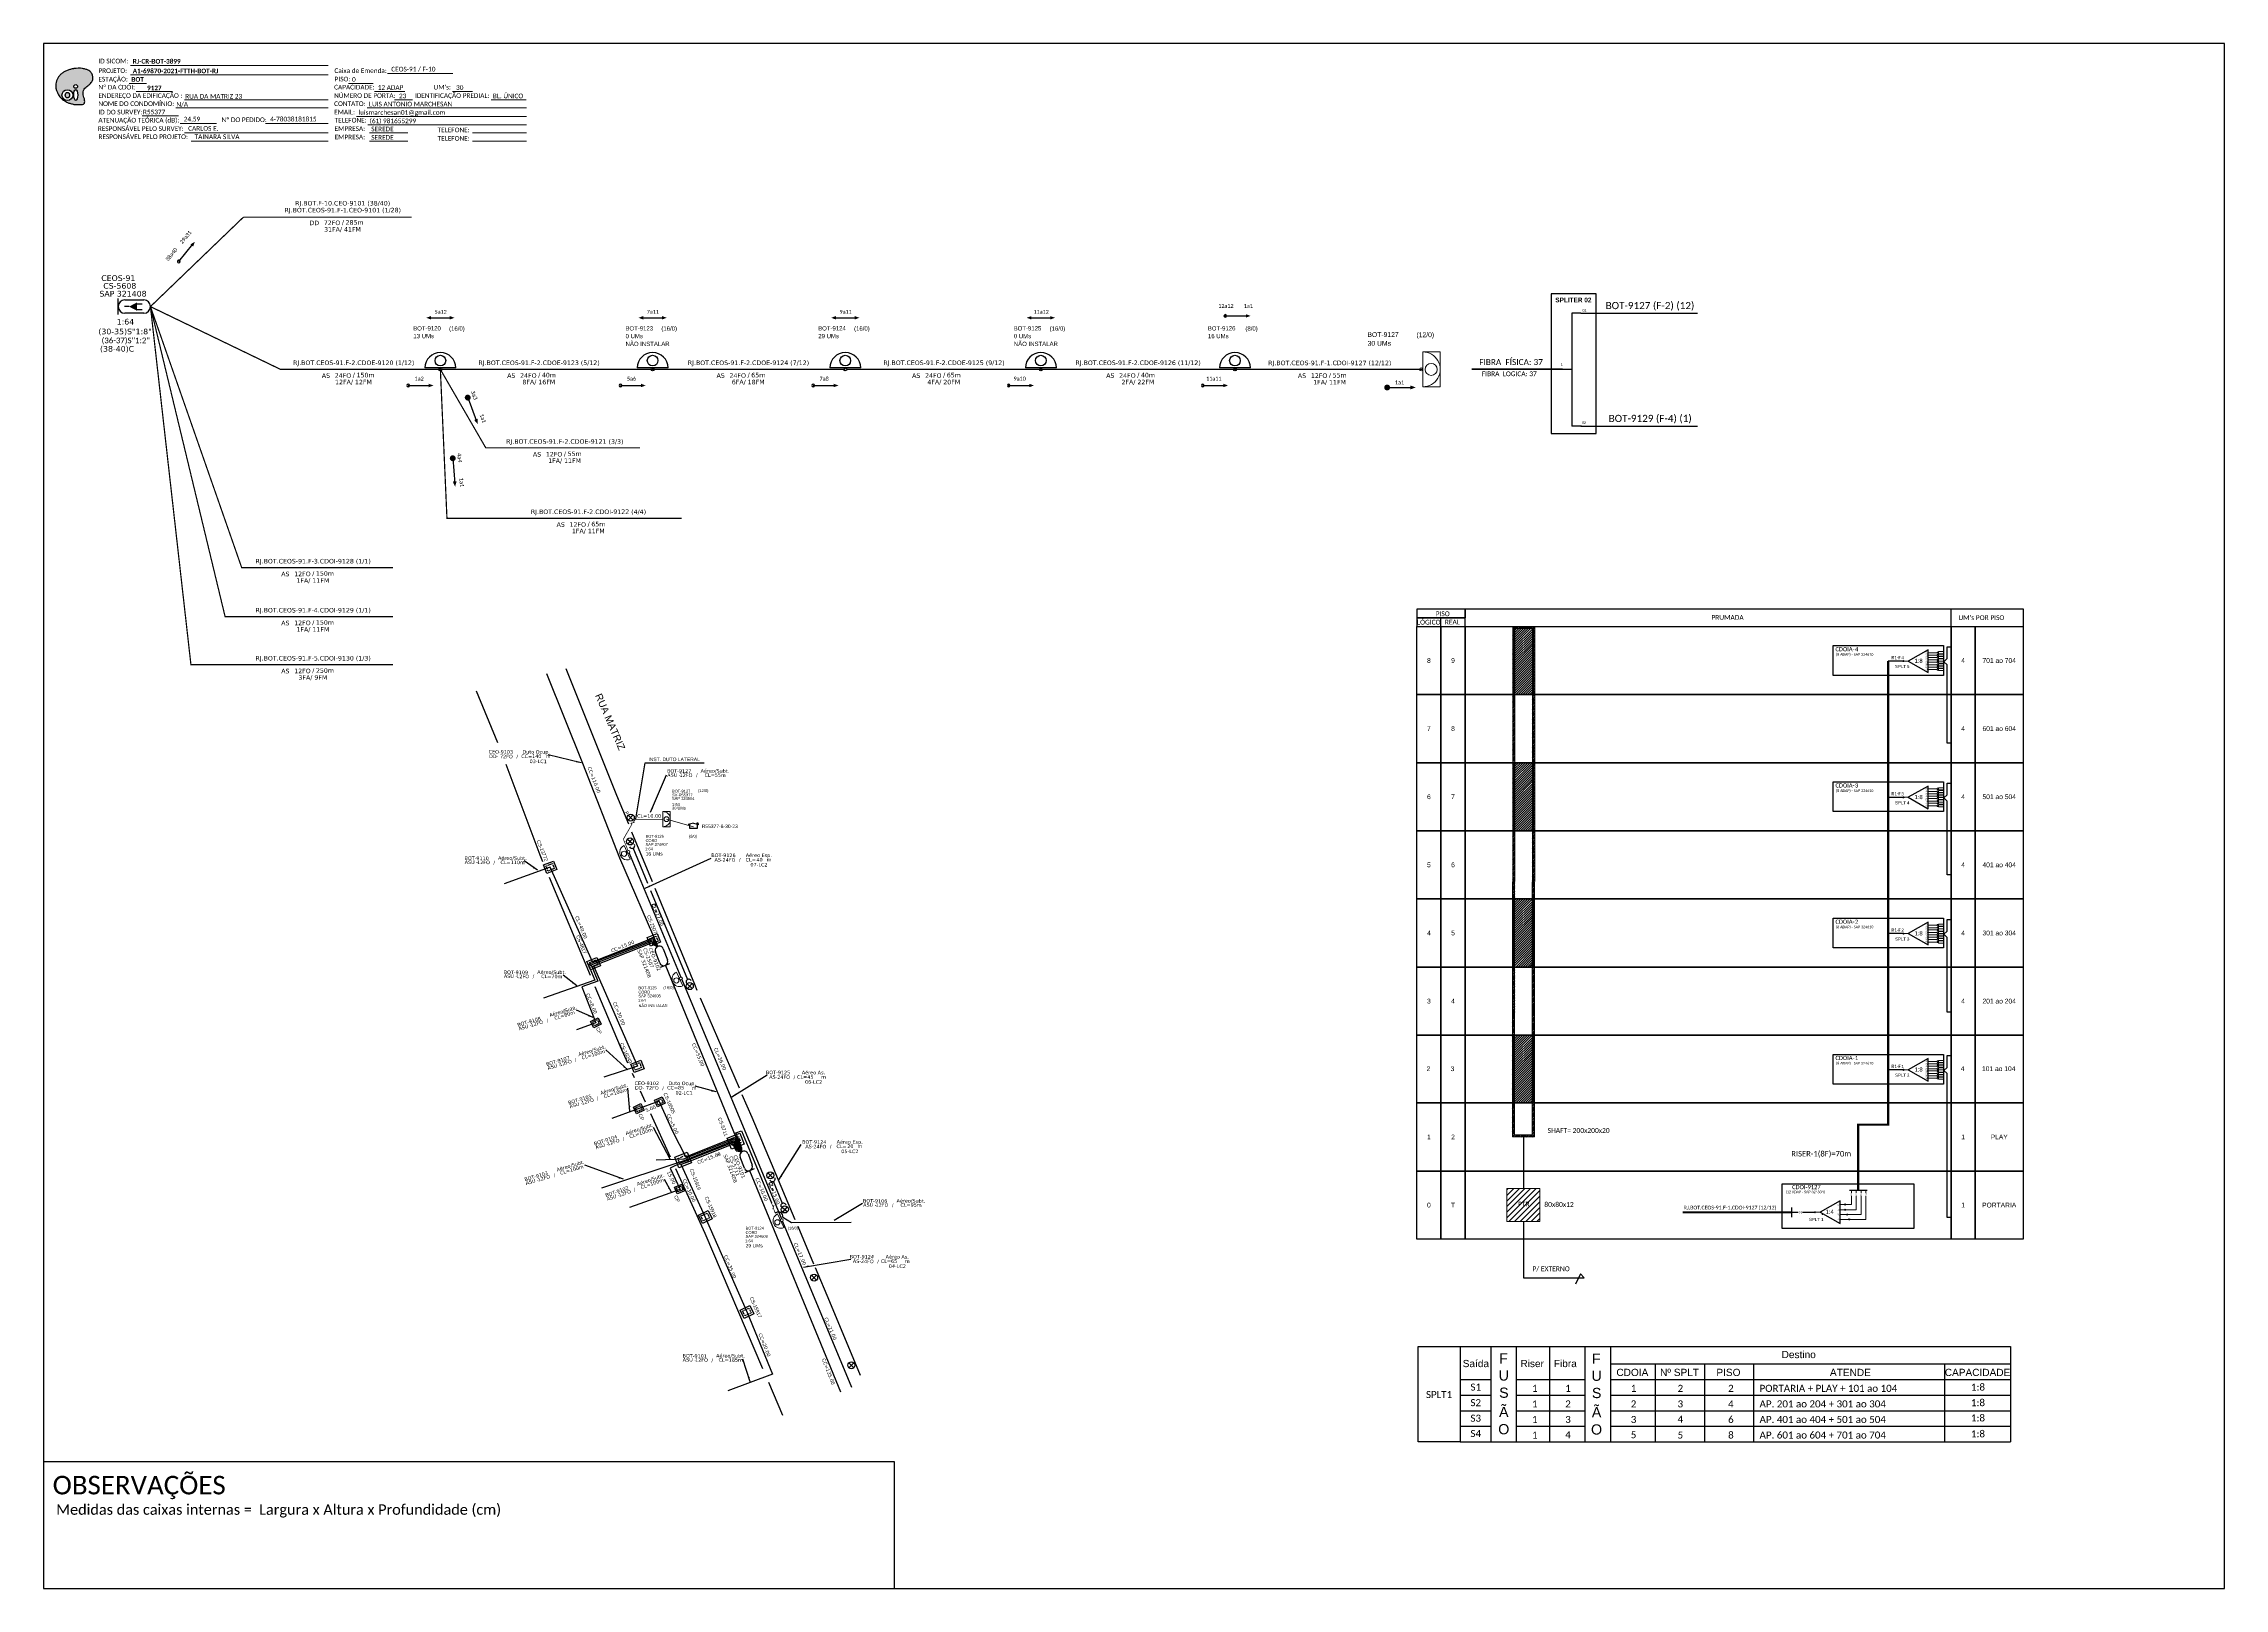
# Model space of a CAD drawing. Extents: x -89 to 749, y 705 to 1299.
import ezdxf
from ezdxf.enums import TextEntityAlignment as Align

# ---------------------------------------------------------------- set-up
doc = ezdxf.new("R2010")
doc.units = 0
for name, color, linetype in [('10.4-Postes', 1, 'Continuous'), ('20.4-CEOS', 1, 'Continuous'), ('20.5-CEO', 1, 'Continuous'), ('CAP a instalar', 1, 'Continuous'), ('CD a instalar', 1, 'Continuous'), ('celulas gpon', 7, 'Continuous'), ('label_cabos', 7, 'Continuous'), ('Legenda', 1, 'Continuous'), ('locais', 7, 'Continuous'), ('locais legendas', 7, 'Continuous'), ('QUADRA', 7, 'Continuous'), ('Segmento de Logradouro Texto', 238, 'Continuous'), ('SETA', 7, 'Continuous'), ('Subida Lateral', 5, 'Continuous'), ('surveys', 7, 'Continuous'), ('surveys legendas', 7, 'Continuous')]:
    doc.layers.add(name, color=color, linetype=linetype)
for name, color, linetype, lineweight in [("20.0-LEGENDA DOS CDO'S", 1, 'Continuous', 0), ('20.1-CDO_INTERIOR', 1, 'Continuous', 0), ('20.2-CDO_POSTE', 1, 'Continuous', 5), ('20.6-CORDOALHA_SUPORTE', 7, 'Continuous', 25), ('40.1-ETIQUETAS', 1, 'Continuous', 20), ('CORDOALHA_SUPORTE', 7, 'Continuous', 25)]:
    doc.layers.add(name, color=color, linetype=linetype, lineweight=lineweight)
doc.layers.add('DROP DE CLIENTE', color=140, linetype='Continuous', plot=False)
doc.layers.add('EXTRA', color=50, linetype='Continuous', plot=False)
doc.styles.add('ARIAL', font='arial.ttf')
doc.styles.add('DIGICADE', font='arial.ttf')
doc.styles.add('ROMANS', font='romans')
doc.styles.add('siredit', font='verdana.ttf')
doc.styles.get("Standard").update_dxf_attribs({"font": 'arial.ttf'})
doc.styles.add('WMF-Calibri0', font='calibri.ttf')
doc.styles.add('WMF-Calibri1', font='calibrib.ttf')
doc.linetypes.add('FENCELINE1', pattern='A,0.25,-0.1,[133,ltypeshp.shx,S=0.1,R=0,X=-0.1,Y=0],-0.1,1', length=1.45)
doc.dimstyles.new('CC', dxfattribs={"dimtxt": 1, "dimasz": 2, "dimexe": 0.18, "dimexo": 0.0625, "dimgap": 0.09, "dimtad": 0, "dimdec": 0, "dimrnd": 1, "dimzin": 0, "dimdsep": 46, "dimtxsty": 'siredit', "dimblk": 'NONE', "dimcen": 0, "dimse1": 1, "dimse2": 1, "dimsd1": 1, "dimsd2": 1, "dimclrt": 7, "dimadec": 0, "dimazin": 0, "dimtfac": 1, "dimtdec": 0, "dimtofl": 0, "dimtmove": 0, "dimatfit": 3, "dimfxl": 0, "dimtolj": 1, "dimtzin": 0, "dimarcsym": 0})
doc.dimstyles.get("Standard").update_dxf_attribs({"dimtxt": 0.18, "dimasz": 0.18, "dimexe": 0.18, "dimexo": 0.0625, "dimgap": 0.09, "dimtad": 0, "dimtih": 1, "dimtoh": 1, "dimdec": 4, "dimzin": 0, "dimdsep": 46, "dimtxsty": 'Standard', "dimcen": 0.09, "dimadec": 0, "dimazin": 0, "dimtfac": 1, "dimtdec": 4, "dimtofl": 0, "dimtmove": 0, "dimatfit": 3, "dimfxl": 0, "dimtolj": 1, "dimtzin": 0, "dimarcsym": 0})

# ---------------------------------------------------------------- blocks, each defined once
blk = doc.blocks.new('OI')
h = blk.add_hatch(color=40)
edge = h.paths.add_edge_path()
edge.add_spline(control_points=[(4.35, -0.67), (3.92, -0.99), (3.26, -1.5), (2.81, -2.59), (2.9, -3.5), (3.06, -4.27), (3.31, -4.85), (3.37, -5.39), (3.4, -5.88), (3.2, -6.4), (2.54, -6.61), (1.65, -6.63), (0.55, -6.67), (-0.56, -6.42), (-1.61, -6.14), (-2.77, -5.61), (-3.92, -4.77), (-4.89, -3.7), (-5.34, -2.65), (-5.6, -1.94), (-5.85, -0.96), (-5.71, 0.47), (-5.1, 2.02), (-4.14, 3.02), (-3.3, 3.61), (-2.37, 4.16), (-1.36, 4.44), (-0.56, 4.7), (0.79, 4.85), (2.24, 4.97), (3.79, 4.57), (4.67, 4.21), (5.44, 3.65), (5.76, 2.99), (6.03, 2.21), (6.01, 1.46), (5.72, 0.64), (5.31, 0.08), (4.88, -0.38), (4.51, -0.55), (4.35, -0.67)], knot_values=[0, 0, 0, 0, 1.60434, 2.417191, 3.427595, 4.282808, 4.776746, 5.304182, 5.888771, 6.258406, 6.858137, 7.79129, 8.986195, 10.124242, 11.187857, 12.242908, 13.953784, 15.414161, 16.515391, 17.349188, 17.675853, 19.552021, 21.515531, 22.568638, 23.63245, 24.621084, 25.782718, 26.745347, 27.142653, 29.870543, 31.004649, 31.921532, 32.709589, 33.801391, 34.042471, 35.192333, 35.971461, 36.628871, 37.254359, 37.836911, 37.836911, 37.836911, 37.836911], degree=3, periodic=0)
h.paths.add_polyline_path([(1.13, -0.87, -1), (-0.04, -0.87, -1)], flags=16)
edge = h.paths.add_edge_path(flags=16)
edge.add_ellipse((0.56, -3.59), major_axis=(-0.02, 1.71), ratio=0.361305, start_angle=0, end_angle=360)
h.paths.add_polyline_path([(-0.36, -3.62, -1), (-3.8, -3.62, -1)], flags=16)
edge = h.paths.add_edge_path(flags=0)
edge.add_ellipse((-2.08, -3.62), major_axis=(0, 0.885), ratio=0.758294, start_angle=0, end_angle=360)
at = {"color": 40}
for centre, radius in [((-2.08, -3.62), 1.72), ((0.54, -0.87), 0.587)]:
    blk.add_circle(centre, radius, dxfattribs=at)
blk.add_ellipse((-2.08, -3.62), major_axis=(0, 0.885), ratio=0.758294, start_param=-3.141592653589792, end_param=3.141592653589792, dxfattribs=at)
blk.add_ellipse((0.56, -3.59), major_axis=(-0.02, 1.71), ratio=0.361305, dxfattribs=at)
at = {"color": 40, "start_tangent": (-0.800898, -0.598801), "end_tangent": (-0.800898, -0.598801)}
blk.add_spline([(4.35, -0.67), (3.2, -1.78), (2.9, -2.54), (2.92, -3.55), (3.12, -4.38), (3.28, -4.85), (3.37, -5.37), (3.35, -5.95), (3.2, -6.29), (2.66, -6.55), (1.73, -6.63), (0.54, -6.62), (-0.58, -6.41), (-1.6, -6.11), (-2.56, -5.67), (-3.95, -4.67), (-4.89, -3.56), (-5.37, -2.56), (-5.64, -1.78), (-5.72, -1.46), (-5.63, 0.42), (-4.84, 2.22), (-4.13, 2.99), (-3.27, 3.62), (-2.4, 4.09), (-1.3, 4.47), (-0.37, 4.72), (0.02, 4.77), (2.75, 4.8), (3.85, 4.53), (4.69, 4.16), (5.31, 3.68), (5.85, 2.73), (5.93, 2.5), (5.94, 1.35), (5.67, 0.62), (5.29, 0.08), (4.84, -0.36), (4.35, -0.67)], degree=3, dxfattribs=at)
blk = doc.blocks.new('CEOS_RP_CT_DRT')
at = {"layer": '20.4-CEOS', "color": 0}
for p, q in [((-4.54, 1.19), (-1.19, 1.19)), ((-1.19, -1.19), (-4.54, -1.19))]:
    blk.add_line(p, q, dxfattribs=at)
for points in [[(-5.73, -1.43), (-5.73, 1.44)], [(-3.79, 0), (-4.59, 0)], [(-2.47, 0.48), (-1.45, 0.48)], [(-2.47, -0.52), (-1.45, -0.52)]]:
    blk.add_lwpolyline(points, dxfattribs=at)
blk.add_lwpolyline([(-3.79, 0, 0, 1.47, 0), (-2.41, 0, 1.47, 1.47, 0)], format="xyseb", dxfattribs=at)
for centre, start, end in [((-4.54, 0), 90, 270), ((-1.19, 0), 270, 90)]:
    blk.add_arc(centre, 1.19, start, end, dxfattribs=at)
at = {"layer": '20.4-CEOS', "color": 7, "style": 'siredit'}
for tag, p in [('Nº_DA_CEOS', (-2.86, 5.6)), ('LOCAL', (-2.86, 4.24)), ('SAP', (-2.86, 2.78)), ('RACIO_SPLITAGEM', (-2.86, -1.88)), ('FIBRAS_SPLITTER', (-2.86, -3.58)), ('RESERVA_FINAIS', (-2.86, -6.39)), ('FIBRAS_TOP_C', (-2.86, -5.08))]:
    blk.add_attdef(tag, text='', height=1.01, dxfattribs=at).set_placement(p, align=Align.TOP_CENTER)
blk = doc.blocks.new('CDOE-TEXTO PADRÃO')
at = {"layer": "20.0-LEGENDA DOS CDO'S", "color": 0, "style": 'ARIAL'}
for tag, p in [('CDO_N', (0.49, 7.39)), ('SAP', (0.51, 1.67)), ('CORDOALHA', (0.5, 4.33)), ('SPLITER_1', (0.59, -0.91)), ('(XX-XX_F)S', (0.54, -8.29)), ('SPLITER_2', (0.6, -3.55)), ('(XX-XX_L)S', (0.55, -10.83)), ('UMS', (0.55, -13.15))]:
    blk.add_attdef(tag, p, '', height=1.7, rotation=0.11799, dxfattribs=at)
blk.add_attdef('FIBRAS_UTILIZADAS', text='', height=1.7, rotation=0.11799, dxfattribs=at).set_placement((19.77, 7.43), align=Align.CENTER)
blk = doc.blocks.new('ETIQUETA_RS5F')
at = {"layer": '40.1-ETIQUETAS', "color": 0, "style": 'siredit'}
blk.add_text('/', height=1.5, dxfattribs=at).set_placement((1.58, -1.95), align=Align.MIDDLE_RIGHT)
for tag, p in [('ETIQUETA_R_SECUNDARIA', (1.21, 2.1)), ('ETIQUETA_R_PRIMARIA', (1.21, 4.1)), ('F_ATIVAS/F_MORTAS', (1.14, -4.24))]:
    blk.add_attdef(tag, text='', height=1.5, dxfattribs=at).set_placement(p, align=Align.MIDDLE_CENTER)
for tag, p in [('TIPO_CABO', (-6.58, -2.12)), ('CAP_CABO', (0.4, -2.09))]:
    blk.add_attdef(tag, text='', height=1.5, dxfattribs=at).set_placement(p, align=Align.MIDDLE_RIGHT)
for tag, p in [('FUSÃO_1', (0.85, -8.39)), ('FUSÃO_2', (0.85, -10.6)), ('FUSÃO_3', (0.85, -12.93)), ('FUSÃO_4', (0.85, -15.14)), ('FUSÃO_5', (0.85, -17.16))]:
    blk.add_attdef(tag, text='', height=1.5, dxfattribs=at).set_placement(p, align=Align.CENTER)
blk.add_attdef('METROS', text='', height=1.5, dxfattribs=at).set_placement((2.14, -1.95), align=Align.MIDDLE_LEFT)
blk = doc.blocks.new('A$C67844AE1')
at = {"color": 8}
blk.add_line((11.9, 1.1), (0, 1.1), dxfattribs=at)
for centre, radius in [((5.95, 3.93), 2.05), ((5.95, 0.55), 0.551)]:
    blk.add_circle(centre, radius, dxfattribs=at)
blk.add_arc((5.95, 1.1), 5.95, 0, 180, dxfattribs=at)
blk = doc.blocks.new('SPLT_1-8_SC-APC')
at = {"color": 1, "lineweight": 0}
blk.add_lwpolyline([(-17, -7.5), (-19.3, -7.5)], dxfattribs=at)
at = {"color": 1}
blk.add_lwpolyline([(-7.4, -2.1), (-17, -7.5), (-7.4, -13), (-7.4, -2.1)], dxfattribs=at)
at = {"color": 3, "lineweight": 0}
for points in [[(-3, -3.5), (-7.4, -3.5)], [(-7.4, -4.7), (-3, -4.7)], [(-7.4, -5.8), (-3, -5.8)], [(-7.4, -7), (-3, -7)], [(-7.4, -8.1), (-3, -8.1)], [(-7.4, -9.3), (-3, -9.3)], [(-7.4, -10.4), (-3, -10.4)], [(-2.4, -3), (-2.4, -4)], [(-2.4, -3), (0, -3)], [(-2.4, -4), (0, -4)], [(-2.4, -4.2), (-2.4, -5.2)], [(-2.4, -4.2), (0, -4.2)], [(-2.4, -5.2), (0, -5.2)], [(-2.4, -5.3), (-2.4, -6.3)], [(-2.4, -5.3), (0, -5.3)], [(-2.4, -6.3), (0, -6.3)], [(-2.4, -6.5), (-2.4, -7.5)], [(-2.4, -6.5), (0, -6.5)], [(-2.4, -7.5), (0, -7.5)], [(-2.4, -7.6), (-2.4, -8.6)], [(-2.4, -7.6), (0, -7.6)], [(-2.4, -8.6), (0, -8.6)], [(-2.4, -8.8), (-2.4, -9.8)], [(-2.4, -8.8), (0, -8.8)], [(-2.4, -9.8), (0, -9.8)], [(-2.4, -9.9), (-2.4, -10.9)], [(-2.4, -9.9), (0, -9.9)], [(-7.4, -11.6), (-3, -11.6)], [(-2.4, -10.9), (0, -10.9)], [(-2.4, -11.1), (-2.4, -12.1)], [(-2.4, -11.1), (0, -11.1)], [(-2.4, -12.1), (0, -12.1)]]:
    blk.add_lwpolyline(points, dxfattribs=at)
for points in [[(-3, -3.2), (-2.4, -3.2), (-2.4, -3.8), (-3, -3.8)], [(-3, -4.4), (-2.4, -4.4), (-2.4, -5), (-3, -5)], [(-3, -5.5), (-2.4, -5.5), (-2.4, -6.1), (-3, -6.1)], [(-3, -6.7), (-2.4, -6.7), (-2.4, -7.3), (-3, -7.3)], [(-3, -7.8), (-2.4, -7.8), (-2.4, -8.4), (-3, -8.4)], [(-3, -9), (-2.4, -9), (-2.4, -9.6), (-3, -9.6)], [(-3, -10.1), (-2.4, -10.1), (-2.4, -10.7), (-3, -10.7)], [(-3, -11.3), (-2.4, -11.3), (-2.4, -11.9), (-3, -11.9)]]:
    blk.add_lwpolyline(points, close=True, dxfattribs=at)
at = {"color": 1, "style": 'ARIAL'}
for s, height, p in [('1:8', 2, (-13.9, -8.4)), ('S1', 0.75, (-8.7, -3.8)), ('S2', 0.75, (-8.7, -5)), ('S3', 0.75, (-8.7, -6.2)), ('S4', 0.75, (-8.7, -7.4)), ('S5', 0.75, (-8.7, -8.6)), ('S6', 0.75, (-8.7, -9.7)), ('S7', 0.75, (-8.7, -10.8)), ('S8', 0.75, (-8.7, -11.9))]:
    blk.add_text(s, height=height, dxfattribs=at).set_placement(p)
blk = doc.blocks.new('SPLITTER_')
blk.add_point((0, 0))
at = {"style": 'ARIAL', "flags": 4}
blk.add_attdef('SPLT', (0, -3.3), '', height=1.5, dxfattribs=at)
blk = doc.blocks.new('SURVEY_SURVEY')
for p, q in [((0, 0.0000152), (-0.0000151, 0.0000108)), ((-0.0000151, 0.0000108), (-0.0000104, 0.0000108)), ((-0.0000103, 0), (-0.0000103, 0.0000108)), ((0.0000103, 0), (-0.0000103, 0)), ((0, 0.0000152), (0.0000151, 0.0000108)), ((0.0000101, 0.0000159), (0.0000117, 0.0000159)), ((0.0000101, 0.0000123), (0.0000101, 0.0000159)), ((0.0000151, 0.0000108), (0.0000103, 0.0000108)), ((0.0000103, 0.0000108), (0.0000103, 0)), ((0.0000117, 0.0000159), (0.0000117, 0.0000119))]:
    blk.add_line(p, q)
blk = doc.blocks.new('LEGENDA DOS CABOS')
at = {"layer": 'EXTRA', "color": 0, "style": 'siredit'}
for tag, p in [('ID', (4.6, 0.97)), ('XX', (9.03, 0.97))]:
    blk.add_attdef(tag, text='', height=0.48, rotation=359.69001, dxfattribs=at).set_placement(p, align=Align.MIDDLE_CENTER)
at = {"layer": 'Legenda', "color": 0, "style": 'siredit'}
for tag, p in [('TIPO_CABO', (1.31, 0)), ('CABO', (4.69, -0.05)), ('/', (6.81, -0.05)), ('METROS', (10.03, -0.05))]:
    blk.add_attdef(tag, text='', height=0.8, rotation=359.69001, dxfattribs=at).set_placement(p, align=Align.MIDDLE_CENTER)
blk = doc.blocks.new('Inst CDOE-8 CAIXA DIST OPT CDOE 48F_8D C_SPL OPTAP')
at = {"layer": "20.0-LEGENDA DOS CDO'S", "color": 0}
for tag, p, style, flags in [('ID_ATIVIDADE', (0.12, 6.47), 'ARIAL', 3), ('FATOR', (7.92, 6.47), 'ARIAL', 1), ('QTDE', (0.23, -0.97), 'DIGICADE', 3)]:
    blk.add_attdef(tag, p, '', height=0.8, rotation=0.11799, dxfattribs=dict(at, style=style, flags=flags))
at = {"layer": "20.0-LEGENDA DOS CDO'S", "color": 0, "style": 'ARIAL'}
for tag, p, height in [('1:XX', (-0.01, 1.7), 0.8), ('SAP', (0.12, 2.96), 0.8), ('CORDOALHA', (0.12, 4.02), 0.8), ('FID', (0.12, 5.25), 0.8), ('UMS', (0.14, 0.22), 1)]:
    blk.add_attdef(tag, p, '', height=height, rotation=0.11799, dxfattribs=at)
blk.add_attdef('FIBRAS_UTILIZADAS', text='', height=0.8, rotation=0.11799, dxfattribs=at).set_placement((13.48, 5.26), align=Align.CENTER)
blk = doc.blocks.new('*U68')
at = {"color": 0}
blk.add_line((1.51, -1.63), (-2.15, 0.54), dxfattribs=at)
for centre, radius in [((0.2, 0.32), 0.733), ((-0.52, -0.89), 0.393)]:
    blk.add_circle(centre, radius, dxfattribs=at)
blk.add_arc((-0.32, -0.55), 2.12, 329.32683, 149.32683, dxfattribs=at)
blk = doc.blocks.new('MANHOLE_MS')
at = {"color": 0}
for p, q in [((-0.000006, 0.0000054), (0.0000065, 0.0000054)), ((-0.000006, -0.0000053), (-0.000006, 0.0000054)), ((0.0000065, 0.0000054), (0.0000065, -0.0000053)), ((0.0000065, -0.0000053), (-0.000006, -0.0000053))]:
    blk.add_line(p, q, dxfattribs=at)
for points in [[(-0.0000038, 0.0000023, 0), (-0.0000038, 0.0000032, 0), (-0.000002, 0.0000032, 0)], [(-0.0000038, -0.0000013, 0), (-0.0000038, 0.0000016, 0)], [(-0.0000012, 0.0000032, 0), (0.0000017, 0.0000032, 0)], [(0.0000024, 0.0000032, 0), (0.0000042, 0.0000032, 0), (0.0000042, 0.0000023, 0)], [(0.0000042, 0.0000016, 0), (0.0000042, -0.0000013, 0)], [(-0.000002, -0.0000031, 0), (-0.0000038, -0.0000031, 0), (-0.0000038, -0.0000021, 0)], [(0.0000017, -0.0000031, 0), (-0.0000012, -0.0000031, 0)], [(0.0000042, -0.0000021, 0), (0.0000042, -0.0000031, 0), (0.0000024, -0.0000031, 0)]]:
    blk.add_polyline3d(points, dxfattribs=at)
blk = doc.blocks.new('*U70')
at = {"color": 0}
blk.add_line((2.14, -0.58), (-2.1, -0.68), dxfattribs=at)
for centre, radius in [((0, 0.38), 0.733), ((0.03, -1.03), 0.393)]:
    blk.add_circle(centre, radius, dxfattribs=at)
blk.add_arc((0.02, -0.63), 2.12, 1.37817, 181.37817, dxfattribs=at)
blk = doc.blocks.new('Inst CDOE-16 CAIXA DIST OPT CDOE 48F_16D C_SPL_2_1_8')
at = {"layer": "20.0-LEGENDA DOS CDO'S", "color": 0}
for tag, p, style, flags in [('ID_ATIVIDADE', (0.12, 6.47), 'ARIAL', 3), ('FATOR', (7.92, 6.47), 'ARIAL', 1), ('QTDE', (0.1, -1.17), 'DIGICADE', 3)]:
    blk.add_attdef(tag, p, '', height=0.8, rotation=0.11799, dxfattribs=dict(at, style=style, flags=flags))
at = {"layer": "20.0-LEGENDA DOS CDO'S", "color": 0, "style": 'ARIAL'}
for tag, p, height in [('1:XX', (-0.01, 1.7), 0.8), ('SAP', (0.12, 2.96), 0.8), ('CORDOALHA', (0.12, 4.02), 0.8), ('FID', (0.12, 5.25), 0.8), ('UMS', (0.14, 0.22), 1)]:
    blk.add_attdef(tag, p, '', height=height, rotation=0.11799, dxfattribs=at)
blk.add_attdef('FIBRAS_UTILIZADAS', text='', height=0.8, rotation=0.11799, dxfattribs=at).set_placement((8.08, 5.26), align=Align.CENTER)
blk = doc.blocks.new('*U71')
at = {"color": 0}
blk.add_line((2.16, -0.54), (-2.09, -0.73), dxfattribs=at)
for centre, radius in [((-0.01, 0.38), 0.733), ((0.05, -1.03), 0.393)]:
    blk.add_circle(centre, radius, dxfattribs=at)
blk.add_arc((0.03, -0.63), 2.12, 2.56354, 182.56354, dxfattribs=at)
blk = doc.blocks.new('Inst CORD ALUMINIO 4.8 MM 3F(sem recursos)')
at = {"layer": '20.6-CORDOALHA_SUPORTE', "color": 0, "lineweight": 0, "style": 'ROMANS'}
for tag, p, flags in [('ID_ATIVIDADE', (-5.2, -6.67), 3), ('FATOR', (-5.2, -4.44), 3), ('FID', (-5.2, -8.9), 1)]:
    blk.add_attdef(tag, p, '', height=1, dxfattribs=dict(at, flags=flags))
blk.add_attdef('LANCE', text='', height=1, dxfattribs=at).set_placement((-0.54, -2.21), align=Align.RIGHT)
at = {"layer": '20.6-CORDOALHA_SUPORTE', "color": 0, "style": 'siredit'}
blk.add_attdef('QTDE', (-0.54, -2.21), '', height=1, rotation=359.69001, dxfattribs=at)
blk = doc.blocks.new('Inst CB ESP CFOA-SM-AS-80-TS-24')
at = {"layer": 'label_cabos', "color": 0, "style": 'siredit'}
for tag, flags, p in [('ID_ATIVIDADE', 3, (1.31, 2.67)), ('FATOR', 1, (11.56, 2.55))]:
    blk.add_attdef(tag, text='', height=1, rotation=359.69001, dxfattribs=dict(at, flags=flags)).set_placement(p, align=Align.MIDDLE_CENTER)
for tag, p in [('TIPO_CABO', (1.76, 0)), ('DESTINO_CABO', (3.13, 1.26)), ('CABO', (4.69, -0.05)), ('/', (7.71, -0.05)), ('LANCE', (10.81, 0)), ('TIPO_CABO', (13.11, 1.24)), ('UND', (15.96, 0)), ('FID', (13.15, -1.41))]:
    blk.add_attdef(tag, text='', height=1, rotation=359.69001, dxfattribs=at).set_placement(p, align=Align.MIDDLE_CENTER)
blk.add_attdef('QTDE', (12.43, -0.47), '', height=1, rotation=359.69001, dxfattribs=at)
blk = doc.blocks.new('_None')
blk = doc.blocks.new('Inst CB AS CFOA-SM-AS-80-TS-24')
at = {"layer": 'label_cabos', "color": 0, "style": 'siredit'}
for tag, flags, p in [('ID_ATIVIDADE', 3, (1.31, 2.67)), ('FATOR', 1, (11.56, 2.55))]:
    blk.add_attdef(tag, text='', height=1, rotation=359.69001, dxfattribs=dict(at, flags=flags)).set_placement(p, align=Align.MIDDLE_CENTER)
for tag, p in [('TIPO_CABO', (1.76, 0)), ('DESTINO_CABO', (3.13, 1.26)), ('CABO', (4.69, -0.05)), ('/', (7.71, -0.05)), ('LANCE', (10.81, 0)), ('TIPO_CABO', (13.11, 1.24)), ('UND', (15.96, 0)), ('FID', (13.15, -1.41))]:
    blk.add_attdef(tag, text='', height=1, rotation=359.69001, dxfattribs=at).set_placement(p, align=Align.MIDDLE_CENTER)
blk.add_attdef('QTDE', (12.43, -0.47), '', height=1, rotation=359.69001, dxfattribs=at)
blk = doc.blocks.new('Inst CB DT OCUP CFOA-SM-DD-S-72')
at = {"layer": 'label_cabos', "color": 0, "style": 'siredit'}
for tag, flags, p in [('ID_ATIVIDADE', 3, (1.31, 2.67)), ('FATOR', 1, (11.56, 2.55))]:
    blk.add_attdef(tag, text='', height=1, rotation=359.69001, dxfattribs=dict(at, flags=flags)).set_placement(p, align=Align.MIDDLE_CENTER)
for tag, p in [('TIPO_CABO', (1.11, 0)), ('DESTINO_CABO', (3.13, 1.26)), ('CABO', (4.69, -0.05)), ('/', (7.71, -0.05)), ('LANCE', (10.41, 0.02)), ('TIPO_CABO', (13.11, 1.24)), ('UND', (16.46, 0)), ('FID', (13.65, -1.41))]:
    blk.add_attdef(tag, text='', height=1, rotation=359.69001, dxfattribs=at).set_placement(p, align=Align.MIDDLE_CENTER)
blk.add_attdef('QTDE', (11.93, -0.45), '', height=1, rotation=359.69001, dxfattribs=at)
blk = doc.blocks.new('CDOE_CT_POSTE')
at = {"layer": "20.0-LEGENDA DOS CDO'S", "color": 0, "style": 'ARIAL'}
for tag, p in [('CDO_N', (0.12, 5.25)), ('CORDOALHA', (0.12, 4.02)), ('SAP', (0.12, 2.96)), ('1:XX', (0.14, 1.23)), ('UMS', (0.14, 0.22))]:
    blk.add_attdef(tag, p, '', height=0.68, rotation=0.11799, dxfattribs=at)
blk.add_attdef('FIBRAS_UTILIZADAS', text='', height=0.68, rotation=0.11799, dxfattribs=at).set_placement((7.83, 5.26), align=Align.CENTER)

msp = doc.modelspace()

# ---------------------------------------------------------------- hatches: boundary and pattern name
h = msp.add_hatch()
h.set_pattern_fill('ANSI32', color=1, scale=0.08)
h.set_pattern_definition([(45, (-5636.1878, 2725.42014), (-0.53881537, 0.53881537), []), (45, (-5635.82856, 2725.42014), (-0.53881537, 0.53881537), [])])
h.paths.add_polyline_path([(475.64, 1074.92), (484.04, 1074.92), (483.91, 878.61), (475.51, 878.61)])
h.paths.add_polyline_path([(476.44, 1074.12), (483.24, 1074.12), (483.11, 879.41), (476.31, 879.41)], flags=16)
h = msp.add_hatch()
h.set_pattern_fill('ANSI31', color=1, scale=0.2, style=0)
h.set_pattern_definition([(45, (0, 157.0204), (-0.4490128, 0.4490128), [])])
h.paths.add_polyline_path([(483.14, 1074.77), (476.34, 1074.77), (476.32, 1048.72), (483.12, 1048.72)])
h = msp.add_hatch(color=3)
h.dxf.hatch_style = 1
edge = h.paths.add_edge_path()
edge.add_arc((625.82, 1061.58), 0.205, 0, 360)
h = msp.add_hatch()
h.set_pattern_fill('ANSI31', color=1, scale=0.2, style=0)
h.set_pattern_definition([(45, (0, 104.6304), (-0.4490128, 0.4490128), [])])
h.paths.add_polyline_path([(483.14, 1022.38), (476.34, 1022.38), (476.32, 996.33), (483.12, 996.33)])
h = msp.add_hatch(color=3)
h.dxf.hatch_style = 1
edge = h.paths.add_edge_path()
edge.add_arc((625.82, 1009.19), 0.205, 0, 360)
h = msp.add_hatch()
h.set_pattern_fill('ANSI31', color=1, scale=0.2, style=0)
h.set_pattern_definition([(45, (0, 52.2404), (-0.4490128, 0.4490128), [])])
h.paths.add_polyline_path([(483.14, 969.99), (476.34, 969.99), (476.32, 943.94), (483.12, 943.94)])
h = msp.add_hatch(color=3)
h.dxf.hatch_style = 1
edge = h.paths.add_edge_path()
edge.add_arc((625.82, 956.8), 0.205, 0, 360)
h = msp.add_hatch()
h.set_pattern_fill('ANSI31', color=1, scale=0.2, style=0)
h.paths.add_polyline_path([(483.14, 917.75), (476.34, 917.75), (476.32, 891.7), (483.12, 891.7)])
h = msp.add_hatch(color=3)
h.dxf.hatch_style = 1
edge = h.paths.add_edge_path()
edge.add_arc((625.82, 904.41), 0.205, 0, 360)
h = msp.add_hatch()
h.set_pattern_fill('ANSI31', color=1, scale=0.48)
h.set_pattern_definition([(45, (-147.8926, 2995.7393), (-1.0776307, 1.0776307), [])])
h.paths.add_polyline_path([(486.04, 846.09), (486.04, 858.73), (473.39, 858.73), (473.39, 846.09)])
h.paths.add_polyline_path([(477.18, 851.39), (482.62, 851.39), (482.62, 854.18), (477.18, 854.18)], flags=24)
h = msp.add_hatch(color=3)
h.dxf.hatch_style = 1
edge = h.paths.add_edge_path()
edge.add_arc((591.79, 849.67), 0.205, 0, 360)
h = msp.add_hatch(color=3)
h.dxf.hatch_style = 1
edge = h.paths.add_edge_path()
edge.add_arc((603.43, 852.64), 0.205, 0, 360)
h = msp.add_hatch(color=3)
h.dxf.hatch_style = 1
edge = h.paths.add_edge_path()
edge.add_arc((603.43, 850.62), 0.205, 0, 360)
h = msp.add_hatch(color=3)
h.dxf.hatch_style = 1
edge = h.paths.add_edge_path()
edge.add_arc((604.21, 848.77), 0.205, 0, 360)
h = msp.add_hatch(color=3)
h.dxf.hatch_style = 1
edge = h.paths.add_edge_path()
edge.add_arc((605.01, 846.92), 0.205, 0, 360)

# ---------------------------------------------------------------- linework, layer by layer
at = {"color": 7, "linetype": 'Continuous'}
for p, q in [((498.32, 1195.32), (498.32, 1151.93)), ((501.84, 1195.32), (498.32, 1195.32)), ((494.68, 1173.9), (498.31, 1173.9)), ((502.02, 1151.93), (498.32, 1151.93))]:
    msp.add_line(p, q, dxfattribs=at)
at = {"color": 10, "linetype": 'Continuous'}
for p, q in [((501.84, 1195.32), (546.63, 1195.32)), ((501.84, 1151.93), (546.63, 1151.93))]:
    msp.add_line(p, q, dxfattribs=at)
at = {"color": 1, "linetype": 'Continuous', "lineweight": 60}
msp.add_line((494.68, 1173.9), (459.87, 1173.9), dxfattribs=at)
at = {"color": 7}
for p, q in [((439.27, 797.97), (666.99, 797.97)), ((439.27, 761.38), (439.27, 797.97)), ((455.36, 797.97), (455.36, 761.38)), ((467.24, 797.97), (467.24, 761.38)), ((477.01, 761.38), (477.01, 797.97)), ((489.76, 797.97), (489.76, 761.38)), ((503.36, 797.97), (503.36, 761.38)), ((513.13, 797.97), (513.13, 761.38)), ((666.99, 797.97), (666.99, 761.38)), ((513.13, 791.31), (666.99, 791.31)), ((530.34, 791.31), (530.34, 761.38)), ((549.3, 791.31), (549.3, 761.38)), ((568.23, 791.31), (568.23, 761.38)), ((641.66, 791.31), (641.66, 761.38)), ((455.36, 785.33), (467.24, 785.33)), ((477.01, 785.33), (503.36, 785.33)), ((513.13, 785.33), (666.99, 785.33)), ((455.36, 779.34), (467.24, 779.34)), ((455.36, 773.35), (467.24, 773.35)), ((477.01, 779.34), (503.36, 779.34)), ((477.01, 773.35), (503.36, 773.35)), ((513.13, 779.34), (666.99, 779.34)), ((513.13, 773.35), (666.99, 773.35)), ((455.36, 767.37), (467.24, 767.37)), ((477.01, 767.37), (503.36, 767.37)), ((513.13, 767.37), (666.99, 767.37)), ((455.36, 761.38), (467.24, 761.38)), ((477.01, 761.38), (503.36, 761.38)), ((513.13, 761.38), (666.99, 761.38))]:
    msp.add_line(p, q, dxfattribs=at)
for points in [[(-89.32, 705.02), (749.25, 705.02), (749.25, 1299.02), (-89.32, 1299.02), (-89.32, 705.02)], [(448, 1074.92), (448, 1078.21)], [(457.26, 1074.92), (671.95, 1074.92), (671.95, 1081.5), (457.26, 1081.5), (457.26, 1081.5), (457.26, 1078.21)], [(644.15, 1074.92), (644.15, 1081.5)]]:
    msp.add_lwpolyline(points)
at = {"color": 7, "lineweight": 0}
for points in [[(-56.36, 1283.7), (-49.81, 1283.7)], [(-55.85, 1290.67), (20.13, 1290.67)], [(-55.85, 1286.98), (20.13, 1286.98)], [(27.92, 1283.75), (37.41, 1283.75)], [(42.97, 1287.47), (68.1, 1287.47)], [(-53.7, 1280.63), (-39.76, 1280.63)], [(-35.13, 1277.4), (20.13, 1277.4)], [(37.97, 1280.63), (49.59, 1280.63)], [(45.56, 1277.4), (52.5, 1277.4)], [(67.91, 1280.63), (75.58, 1280.63)], [(82.73, 1277.4), (96.29, 1277.4)], [(-51.38, 1271.22), (-37.44, 1271.22)], [(-38.54, 1274.28), (20.13, 1274.28)], [(-36.84, 1268.25), (-22.9, 1268.25)], [(-4.01, 1268.26), (20.14, 1268.26)], [(31.05, 1271.05), (96.32, 1271.05)], [(35.09, 1274.28), (96.32, 1274.28)], [(35.33, 1267.81), (96.32, 1267.81)], [(-35.13, 1264.7), (20.13, 1264.7)], [(-32.64, 1261.46), (20.13, 1261.46)], [(35.94, 1264.7), (50.74, 1264.7)], [(35.94, 1261.46), (50.74, 1261.46)], [(75.55, 1264.7), (96.32, 1264.7)], [(75.55, 1261.46), (96.32, 1261.46)], [(601.51, 852.64), (603.43, 852.64)], [(601.51, 850.62), (603.43, 850.62)], [(601.51, 848.77), (604.21, 848.77)], [(601.51, 846.92), (605.01, 846.92)]]:
    msp.add_lwpolyline(points, dxfattribs=at)
for points in [[(-37.66, 1214.9, 1), (-37.02, 1215.67, 1)], [(364.57, 1194.31, 1), (365.57, 1194.31, 1)], [(50.35, 1167.55, 1), (51.35, 1167.55, 1)], [(131.98, 1167.55, 1), (132.98, 1167.55, 1)], [(281.26, 1167.55, 1), (282.26, 1167.55, 1)], [(281.26, 1167.55, 1), (282.26, 1167.55, 1)], [(355.9, 1167.55, 1), (356.9, 1167.55, 1)], [(355.9, 1167.55, 1), (356.9, 1167.55, 1)]]:
    msp.add_lwpolyline(points, format="xyb", close=True)
at = {"color": 7}
for points in [[(490.36, 1149.11), (507.64, 1149.11), (507.64, 1202.77), (490.36, 1202.77)], [(438.74, 1074.92), (448, 1074.92), (448, 1048.72), (438.74, 1048.72)], [(448, 1074.92), (457.26, 1074.92), (457.26, 1048.72), (448, 1048.72)], [(457.26, 1074.92), (644.15, 1074.92), (644.15, 1048.72), (457.26, 1048.72)], [(644.15, 1074.92), (653.41, 1074.92), (653.41, 1048.72), (644.15, 1048.72)], [(653.41, 1074.92), (671.92, 1074.92), (671.92, 1048.72), (653.41, 1048.72)], [(438.74, 1048.72), (448, 1048.72), (448, 1022.53), (438.74, 1022.53)], [(448, 1048.72), (457.26, 1048.72), (457.26, 1022.53), (448, 1022.53)], [(457.26, 1048.72), (644.15, 1048.72), (644.15, 1022.53), (457.26, 1022.53)], [(644.15, 1048.72), (653.41, 1048.72), (653.41, 1022.53), (644.15, 1022.53)], [(653.41, 1048.72), (671.92, 1048.72), (671.92, 1022.53), (653.41, 1022.53)], [(438.74, 1022.53), (448, 1022.53), (448, 996.33), (438.74, 996.33)], [(448, 1022.53), (457.26, 1022.53), (457.26, 996.33), (448, 996.33)], [(457.26, 1022.53), (644.15, 1022.53), (644.15, 996.33), (457.26, 996.33)], [(644.15, 1022.53), (653.41, 1022.53), (653.41, 996.33), (644.15, 996.33)], [(653.41, 1022.53), (671.92, 1022.53), (671.92, 996.33), (653.41, 996.33)], [(438.74, 996.33), (448, 996.33), (448, 970.14), (438.74, 970.14)], [(448, 996.33), (457.26, 996.33), (457.26, 970.14), (448, 970.14)], [(457.26, 996.33), (644.15, 996.33), (644.15, 970.14), (457.26, 970.14)], [(644.15, 996.33), (653.41, 996.33), (653.41, 970.14), (644.15, 970.14)], [(653.41, 996.33), (671.92, 996.33), (671.92, 970.14), (653.41, 970.14)], [(438.74, 970.14), (448, 970.14), (448, 943.94), (438.74, 943.94)], [(448, 970.14), (457.26, 970.14), (457.26, 943.94), (448, 943.94)], [(457.26, 970.14), (644.15, 970.14), (644.15, 943.94), (457.26, 943.94)], [(644.15, 970.14), (653.41, 970.14), (653.41, 943.94), (644.15, 943.94)], [(653.41, 970.14), (671.92, 970.14), (671.92, 943.94), (653.41, 943.94)], [(438.74, 943.94), (448, 943.94), (448, 917.75), (438.74, 917.75)], [(448, 943.94), (457.26, 943.94), (457.26, 917.75), (448, 917.75)], [(457.26, 943.94), (644.15, 943.94), (644.15, 917.75), (457.26, 917.75)], [(644.15, 943.94), (653.41, 943.94), (653.41, 917.75), (644.15, 917.75)], [(653.41, 943.94), (671.92, 943.94), (671.92, 917.75), (653.41, 917.75)], [(438.74, 917.75), (448, 917.75), (448, 891.7), (438.74, 891.7)], [(448, 917.75), (457.26, 917.75), (457.26, 891.7), (448, 891.7)], [(457.26, 917.75), (644.15, 917.75), (644.15, 891.7), (457.26, 891.7)], [(644.15, 917.75), (653.41, 917.75), (653.41, 891.7), (644.15, 891.7)], [(653.41, 917.75), (671.92, 917.75), (671.92, 891.7), (653.41, 891.7)], [(438.74, 891.7), (448, 891.7), (448, 865.51), (438.74, 865.51)], [(448, 891.7), (457.26, 891.7), (457.26, 865.51), (448, 865.51)], [(457.26, 891.7), (644.15, 891.7), (644.15, 865.51), (457.26, 865.51)], [(644.15, 891.7), (653.41, 891.7), (653.41, 865.51), (644.15, 865.51)], [(653.41, 891.7), (671.92, 891.7), (671.92, 865.51), (653.41, 865.51)], [(438.74, 865.51), (448, 865.51), (448, 839.31), (438.74, 839.31)], [(448, 865.51), (457.26, 865.51), (457.26, 839.31), (448, 839.31)], [(457.26, 865.51), (644.15, 865.51), (644.15, 839.31), (457.26, 839.31)], [(644.15, 865.51), (653.41, 865.51), (653.41, 839.31), (644.15, 839.31)], [(653.41, 865.51), (671.92, 865.51), (671.92, 839.31), (653.41, 839.31)]]:
    msp.add_lwpolyline(points, close=True, dxfattribs=at)
msp.add_lwpolyline([(206.07, 1167.55, 1), (207.07, 1167.55, 1)], format="xyb", close=True, dxfattribs=at)
msp.add_lwpolyline([(206.07, 1167.55, 1), (207.07, 1167.55, 1)], format="xyb", close=True, dxfattribs=at)
at = {"const_width": 1.13}
for points in [[(426.76, 1166.8, 1), (427.89, 1166.8, 1)], [(73.57, 1163.44, 1), (73.97, 1162.38, 1)], [(67.95, 1140.14, 1), (68.05, 1139.02, 1)]]:
    msp.add_lwpolyline(points, format="xyb", close=True, dxfattribs=at)
for points in [[(438.74, 1078.21), (457.26, 1078.21), (457.26, 1081.5), (438.74, 1081.5)], [(438.74, 1074.92), (457.26, 1074.92), (457.26, 1078.21), (438.74, 1078.21)]]:
    msp.add_lwpolyline(points, close=True)
at = {"color": 2, "lineweight": 0}
for points in [[(475.64, 1074.92), (484.04, 1074.92), (483.91, 878.61), (475.51, 878.61)], [(476.44, 1074.12), (483.24, 1074.12), (483.11, 879.41), (476.31, 879.41)]]:
    msp.add_lwpolyline(points, close=True, dxfattribs=at)
at = {"color": 1}
for points in [[(483.58, 1074.77), (475.87, 1074.77), (475.87, 1048.72), (483.58, 1048.72)], [(598.75, 1067.54), (641.25, 1067.54), (641.25, 1056.08), (598.75, 1056.08)], [(483.58, 1022.38), (475.87, 1022.38), (475.87, 996.33), (483.58, 996.33)], [(598.75, 1015.15), (641.25, 1015.15), (641.25, 1003.69), (598.75, 1003.69)], [(483.58, 969.99), (475.87, 969.99), (475.87, 943.94), (483.58, 943.94)], [(598.75, 962.76), (641.25, 962.76), (641.25, 951.3), (598.75, 951.3)], [(483.58, 917.75), (475.87, 917.75), (475.87, 891.7), (483.58, 891.7)], [(598.75, 910.37), (641.25, 910.37), (641.25, 898.91), (598.75, 898.91)], [(579.16, 860.61), (629.83, 860.61), (629.83, 843.47), (579.16, 843.47)]]:
    msp.add_lwpolyline(points, close=True, dxfattribs=at)
at = {"color": 3}
for points in [[(644.15, 1030.06), (642.6, 1030.06), (642.6, 1060.13), (641.34, 1061.34), (642.6, 1062.54), (642.59, 1067.06), (644.15, 1067.06)], [(644.15, 979.35), (642.6, 979.35), (642.6, 1007.74), (641.34, 1008.95), (642.6, 1010.15), (642.59, 1014.67), (644.15, 1014.67)], [(644.15, 926.64), (642.6, 926.64), (642.6, 955.35), (641.34, 956.56), (642.6, 957.76), (642.59, 962.28), (644.15, 962.28)], [(644.15, 847.58), (642.6, 847.58), (642.6, 902.96), (641.34, 904.17), (642.6, 905.37), (642.59, 909.89), (644.15, 909.89)], [(479.71, 878.61), (479.71, 858.73)], [(582.87, 849.67), (585.4, 849.67)], [(587.06, 849.67), (591.79, 849.67)]]:
    msp.add_lwpolyline(points, dxfattribs=at)
at = {"color": 5, "const_width": 0.88}
msp.add_lwpolyline([(608.48, 858.18), (608.48, 883.34), (620.01, 883.34), (620.01, 1061.58)], dxfattribs=at)
at = {"color": 5}
for points in [[(625.82, 1061.58), (620.01, 1061.58)], [(625.82, 1009.19), (620.01, 1009.19)], [(625.82, 956.8), (620.01, 956.8)], [(625.82, 904.41), (620.01, 904.41)], [(605.09, 858.18), (611.87, 858.18)]]:
    msp.add_lwpolyline(points, dxfattribs=at)
at = {"color": 1, "lineweight": 0}
msp.add_lwpolyline([(473.39, 858.73), (486.04, 858.73), (486.04, 846.09), (473.39, 846.09)], close=True, dxfattribs=at)
at = {"color": 5, "lineweight": 0}
for points in [[(603.62, 850.59), (607.69, 850.59), (607.69, 855.96)], [(605.2, 846.92), (611.39, 846.92), (611.39, 856.01)], [(605.84, 858.16), (605.84, 857.1)], [(605.84, 855.96), (605.84, 852.64)], [(607.69, 858.16), (607.69, 857.1)], [(609.54, 858.18), (609.54, 857.13)], [(609.54, 855.99), (609.54, 848.73)], [(611.39, 858.18), (611.39, 857.15)], [(603.43, 852.64), (605.84, 852.64)], [(604.4, 848.73), (609.54, 848.73)]]:
    msp.add_lwpolyline(points, dxfattribs=at)
at = {"color": 1, "const_width": 0.8}
msp.add_lwpolyline([(540.98, 849.67), (582.87, 849.67)], dxfattribs=at)
at = {"color": 1}
for points in [[(582.87, 847.75), (582.87, 851.53)], [(601.51, 854.04), (593.78, 849.68), (601.51, 845.32), (601.51, 854.04)], [(479.71, 846.09), (479.71, 824.46), (503.08, 824.46), (501.62, 825.93), (499.74, 821.98)]]:
    msp.add_lwpolyline(points, dxfattribs=at)
at = {"color": 1, "lineweight": 0}
msp.add_lwpolyline([(593.78, 849.68), (592, 849.68)], dxfattribs=at)
at = {"color": 7}
for points in [[(455.36, 761.38), (439.27, 761.38)], [(467.24, 761.38), (513.13, 761.38)], [(-89.24, 753.78), (237.71, 753.78)], [(237.71, 753.78), (237.71, 705.02)]]:
    msp.add_lwpolyline(points, dxfattribs=at)
at = {"color": 3}
for centre in [(625.82, 1061.58), (625.82, 1009.19), (625.82, 956.8), (625.82, 904.41), (591.79, 849.67), (603.43, 852.64), (603.43, 850.62), (604.21, 848.77), (605.01, 846.92)]:
    msp.add_circle(centre, 0.205, dxfattribs=at)
at = {"color": 7}
for p in [(438.74, 1048.72), (438.74, 1022.53), (438.74, 996.33), (438.74, 970.14), (438.74, 943.94), (438.74, 917.75), (438.74, 891.7), (438.74, 865.51)]:
    msp.add_point(p, dxfattribs=at)
at = {"layer": '10.4-Postes', "color": 1}
for p, q in [((135.45, 1002.34), (137.44, 1000.48)), ((137.38, 1002.41), (135.52, 1000.41)), ((135.19, 993.17), (137.19, 991.31)), ((137.12, 993.23), (135.26, 991.24)), ((158.14, 937.55), (160.13, 935.69)), ((160.07, 937.62), (158.2, 935.62)), ((189.13, 864.78), (191.12, 862.91)), ((191.06, 864.84), (189.2, 862.85)), ((194.7, 851.66), (196.69, 849.8)), ((196.63, 851.73), (194.77, 849.73)), ((205.95, 825.46), (207.94, 823.59)), ((207.88, 825.52), (206.01, 823.53)), ((220.29, 791.74), (222.28, 789.88)), ((222.22, 791.81), (220.36, 789.81))]:
    msp.add_line(p, q, dxfattribs=at)
for centre in [(136.45, 1001.41), (136.19, 992.24), (159.14, 936.62), (190.13, 863.84), (195.7, 850.73), (206.95, 824.52), (221.29, 790.81)]:
    msp.add_circle(centre, 1.36, dxfattribs=at)
at = {"layer": '20.1-CDO_INTERIOR', "color": 1, "lineweight": 18}
msp.add_lwpolyline([(151.66, 997.92), (151.67, 1003.72), (148.77, 1003.72), (148.77, 997.92)], close=True, dxfattribs=at)
at = {"layer": '20.1-CDO_INTERIOR', "lineweight": 18}
msp.add_circle((150.22, 1000.82), 0.928, dxfattribs=at)
at = {"layer": '20.1-CDO_INTERIOR', "color": 1, "lineweight": 18}
msp.add_arc((148.77, 1000.82), 2.9, 269.97241, 89.97241, dxfattribs=at)
at = {"layer": '20.5-CEO', "color": 7}
for p, q in [((147.59, 945.51), (145.93, 949.78)), ((148.98, 950.96), (150.64, 946.69)), ((180.15, 866.63), (178.49, 870.9)), ((181.54, 872.08), (183.2, 867.81))]:
    msp.add_line(p, q, dxfattribs=at)
for points in [[(147.87, 943.86), (151.54, 945.29)], [(180.43, 864.99), (184.1, 866.42)]]:
    msp.add_lwpolyline(points, dxfattribs=at)
for centre, start, end in [((147.46, 950.37), 21.24099, 201.24099), ((149.11, 946.1), 201.24099, 21.24099), ((180.01, 871.49), 21.24099, 201.24099), ((181.67, 867.22), 201.24099, 21.24099)]:
    msp.add_arc(centre, 1.63, start, end, dxfattribs=at)
at = {"layer": '40.1-ETIQUETAS', "color": 1}
msp.add_line((441.03, 1167.05), (441.03, 1180.47), dxfattribs=at)
msp.add_lwpolyline([(441.03, 1180.47), (447.75, 1180.47), (447.75, 1167.02), (441.03, 1167.02)], close=True, dxfattribs=at)
for centre, major_axis, start_param, end_param in [((440.41, 1173.76), (-0.439, 0.439), 2.356194490191767, 8.639379797371353), ((441.03, 1173.76), (-4.74, 4.74), 2.356194, 5.497787), ((444.22, 1173.76), (1.64, 1.64), 3.926991, 10.210176)]:
    msp.add_ellipse(centre, major_axis=major_axis, ratio=1, start_param=start_param, end_param=end_param, dxfattribs=at)
at = {"layer": 'CAP a instalar', "color": 7, "ltscale": 4, "const_width": 0.467}
for points in [[(-48.24, 1197.9), (-12.5, 1232.28)], [(52.25, 1232.28), (-12.5, 1232.28)]]:
    msp.add_lwpolyline(points, dxfattribs=at)
at = {"layer": 'CAP a instalar', "color": 7, "linetype": 'FENCELINE1', "ltscale": 4, "const_width": 0.467}
for points in [[(-48.24, 1197.9), (1.77, 1173.76)], [(63.24, 1173.76), (1.77, 1173.76)], [(144.87, 1173.76), (63.24, 1173.76)], [(218.96, 1173.76), (144.31, 1173.76)], [(294.15, 1173.76), (219.51, 1173.76)], [(368.79, 1173.76), (294.15, 1173.76)]]:
    msp.add_lwpolyline(points, dxfattribs=at)
at = {"layer": 'CAP a instalar', "color": 8, "linetype": 'FENCELINE1', "ltscale": 4}
for points, format in [([(45, 1097.53, 0.467, 0.467, 0), (-13.15, 1097.53, 0.467, 0.467, 0), (-48.24, 1197.9, 0.467, 0.467, 0)], "xyseb"), ([(45, 1060.21, 0.467, 0.467, 0), (-32.67, 1060.21, 0.467, 0.467, 0), (-48.24, 1197.9, 0.467, 0.467, 0)], "xyseb"), ([(45, 1078.68, 0.467, 0.467, 0), (-19.53, 1078.68, 0.467, 0.467, 0), (-48.24, 1197.9, 0.467, 0.467, 0)], "xyseb"), ([(194.92, 847.76, 0.687172), (192.3, 849.41)], "xyb")]:
    msp.add_lwpolyline(points, format=format, dxfattribs=at)
at = {"layer": 'CAP a instalar', "color": 7, "linetype": 'FENCELINE1', "ltscale": 4}
for points in [[(140.03, 1143.61, 0.467, 0.467, 0), (80.69, 1143.61, 0.467, 0.467, 0), (63.24, 1173.76, 0.467, 0.467, 0)], [(155.98, 1116.52, 0.467, 0.467, 0), (65.78, 1116.52, 0.467, 0.467, 0), (63.24, 1173.76, 0.467, 0.467, 0)]]:
    msp.add_lwpolyline(points, format="xyseb", dxfattribs=at)
at = {"layer": 'CAP a instalar', "color": 1, "linetype": 'FENCELINE1', "ltscale": 4}
msp.add_lwpolyline([(441.03, 1173.76, 0.467, 0.467, 0), (382.75, 1173.76, 0.467, 0.467, 0), (368.79, 1173.76, 0.467, 0.467, 0)], format="xyseb", dxfattribs=at)
at = {"layer": 'CAP a instalar', "color": 1, "linetype": 'FENCELINE1', "ltscale": 4, "const_width": 0.273}
for points in [[(138.44, 1000.75), (138.44, 1000.75), (148.56, 1000.79)], [(133.61, 993.1), (136.27, 997.75)], [(133.61, 993.1), (135.41, 988.76)]]:
    msp.add_lwpolyline(points, dxfattribs=at)
at = {"layer": 'CAP a instalar', "color": 8, "linetype": 'FENCELINE1', "ltscale": 4}
for points in [[(121.76, 945.91), (105.48, 982.39), (87.8, 975.98)], [(119.97, 944.87), (144.91, 954.55)], [(121.23, 944.73), (144.68, 953.91)], [(121.72, 946), (145.07, 955.15)], [(122.09, 944.42), (144.51, 953.29)], [(120.03, 945.04), (122.6, 938.89), (102.91, 932.03)], [(121.19, 944.85), (123.8, 938.52), (117.65, 936.3), (123.03, 922.43), (115.55, 919.84)], [(122.09, 944.42), (122.09, 944.42), (122.09, 944.42), (139.1, 905.78), (139.1, 905.78)], [(139.1, 905.78), (126.09, 901.65)], [(152.8, 880.47), (147.44, 892.35), (129.19, 885.73)], [(179.23, 874.33), (176.86, 880.16), (178.98, 880.99)], [(179.02, 881), (190.58, 853.24)], [(157.6, 870.96), (152.8, 880.47)], [(177.32, 873.46), (176.04, 876.65), (155.88, 868.69)], [(156.58, 869.48), (176.17, 877.3), (177.66, 873.59)], [(156.88, 870.17), (176.35, 877.94), (178.04, 873.76)], [(157.51, 868.67), (175.87, 875.95)], [(157.6, 870.96), (176.5, 878.53), (178.39, 873.85)], [(176.95, 873.27), (175.87, 875.95)], [(179.19, 872.9), (179.23, 874.33)], [(125.28, 858.99), (156.58, 869.48)], [(151.57, 866.64), (155.44, 858.43), (135.96, 851.54)], [(146.24, 869.77), (156.88, 870.17)], [(155.88, 868.69), (155.88, 868.69), (151.57, 866.64)], [(155.77, 868.18), (165.09, 847.71), (181.18, 811.17), (190.99, 787.34), (173.79, 781.02)], [(157.48, 868.66), (155.79, 868), (155.79, 868)], [(183.02, 871.69), (182.81, 871.9)], [(191.89, 849.68), (192.3, 849.41)], [(194.92, 847.76), (198.22, 845.68), (221.15, 845.83)]]:
    msp.add_lwpolyline(points, dxfattribs=at)
at = {"layer": 'CAP a instalar', "color": 7, "linetype": 'FENCELINE1', "ltscale": 4}
for points in [[(135.83, 987.77), (155.67, 940.09)], [(156.08, 939.12), (194.38, 847.1)], [(194.79, 846.11), (221.32, 782.38)]]:
    msp.add_lwpolyline(points, dxfattribs=at)
at = {"layer": 'CAP a instalar', "color": 8, "ltscale": 4}
for points in [[(144.51, 953.29), (144.71, 952.77)], [(144.68, 953.91), (145.07, 952.91)], [(144.71, 952.77), (146.69, 951.81)], [(144.91, 954.55), (145.48, 953.09)], [(144.96, 952.98), (145.03, 953.01)], [(146.69, 951.81), (145.07, 952.91)], [(145.12, 955.03), (145.83, 953.21)], [(145.48, 953.09), (146.69, 951.81)], [(146.69, 951.81), (145.83, 953.21)], [(157.51, 868.67), (175.87, 875.95)], [(176.95, 873.27), (179.19, 872.9)], [(177.32, 873.46), (179.19, 872.9)], [(177.66, 873.59), (179.17, 872.93)], [(179.19, 872.9), (178.04, 873.76)], [(178.39, 873.85), (179.17, 872.93)]]:
    msp.add_lwpolyline(points, dxfattribs=at)
at = {"layer": 'CAP a instalar', "linetype": 'ByBlock', "ltscale": 4}
msp.add_lwpolyline([(179.17, 872.93), (179.19, 872.9)], dxfattribs=at)
at = {"layer": 'CD a instalar', "color": 7, "linetype": 'FENCELINE1', "ltscale": 5}
for points in [[(104.02, 1056.82), (117.9, 1022.3)], [(117.9, 1022.3), (132.16, 985.91)], [(132.11, 985.96), (146.86, 951.89)], [(149.77, 944.6), (179.19, 872.9)], [(182.15, 865.66), (217.05, 780.62)]]:
    msp.add_lwpolyline(points, dxfattribs=at)
at = {"layer": 'CORDOALHA_SUPORTE'}
for p, q in [((143.01, 976.09), (137.33, 989.76)), ((158.41, 939.05), (144.17, 973.31))]:
    msp.add_line(p, q, dxfattribs=at)
for points in [[(189.99, 862.09, 1), (191.93, 862.85)], [(196.15, 852.42, 1), (194.17, 851.76)]]:
    msp.add_lwpolyline(points, format="xyb", dxfattribs=at)
msp.add_lwpolyline([(194.78, 852.97), (191.31, 861.5)], dxfattribs=at)
for centre, start, end in [((136.96, 990.61), 205.24279, 25.24279), ((158.78, 938.21), 23.56335, 203.56335)]:
    msp.add_arc(centre, 1.04, start, end, dxfattribs=at)
at = {"layer": 'DROP DE CLIENTE', "lineweight": 0}
msp.add_lwpolyline([(160.57, 997.89), (150.22, 1000.82)], dxfattribs=at)
at = {"layer": 'label_cabos', "color": 7}
for p, q in [((69.19, 1174.31), (57.29, 1174.31)), ((224.9, 1174.31), (213.01, 1174.31))]:
    msp.add_line(p, q, dxfattribs=at)
at = {"layer": 'label_cabos', "color": 5}
msp.add_line((374.74, 1174.31), (362.84, 1174.31), dxfattribs=at)
at = {"layer": 'label_cabos', "color": 7}
for centre, radius in [((63.24, 1177.13), 2.05), ((63.24, 1173.76), 0.551), ((218.95, 1177.13), 2.05), ((218.96, 1173.76), 0.551)]:
    msp.add_circle(centre, radius, dxfattribs=at)
at = {"layer": 'label_cabos', "color": 5}
for centre, radius in [((368.79, 1177.13), 2.05), ((368.79, 1173.76), 0.551)]:
    msp.add_circle(centre, radius, dxfattribs=at)
at = {"layer": 'label_cabos', "color": 7}
for centre in [(63.24, 1174.31), (218.95, 1174.31)]:
    msp.add_arc(centre, 5.95, 0, 180, dxfattribs=at)
at = {"layer": 'label_cabos', "color": 5}
msp.add_arc((368.79, 1174.31), 5.95, 0, 180, dxfattribs=at)
at = {"layer": 'QUADRA', "color": 116}
for p, q in [((111.44, 1058.69), (130.97, 1010.07)), ((85.39, 1030.11), (77.17, 1050.04)), ((101.65, 986.91), (88.53, 1021.77)), ((130.97, 1010.07), (135.53, 999.01)), ((136.79, 995.94), (144.68, 976.78)), ((102.67, 984.46), (101.65, 986.91)), ((121.03, 940.69), (105.2, 978.43)), ((145.71, 974.29), (160.91, 937.36)), ((132.54, 913.22), (122.83, 936.38)), ((160.91, 937.36), (161.89, 935.09)), ((163.17, 932.12), (178.08, 897.55)), ((135.38, 906.96), (132.54, 913.22)), ((137.95, 901.28), (137.16, 903.03)), ((142.15, 892.02), (140.26, 896.2)), ((179.23, 894.89), (182.96, 886.23)), ((151.77, 870.82), (144.19, 887.54)), ((182.96, 886.23), (199.6, 846.83)), ((165.05, 841.53), (153.78, 866.37)), ((187.29, 789.41), (165.05, 841.53)), ((200.65, 844.34), (206.77, 829.85)), ((207.4, 828.36), (212.89, 815.36)), ((212.89, 815.36), (224.65, 787.04)), ((194.94, 771.5), (189.55, 784.13))]:
    msp.add_line(p, q, dxfattribs=at)
at = {"layer": 'SETA'}
for points in [[(-37.34, 1215.29), (-31.89, 1221.94)], [(140.56, 1193.58), (149.16, 1193.58)], [(289.85, 1193.58), (298.45, 1193.58)], [(365.07, 1194.31), (373.66, 1194.31)], [(50.85, 1167.55), (59.45, 1167.55)], [(132.48, 1167.55), (141.07, 1167.55)], [(281.76, 1167.55), (290.36, 1167.55)], [(281.76, 1167.55), (290.36, 1167.55)], [(356.4, 1167.55), (365, 1167.55)], [(356.4, 1167.55), (365, 1167.55)], [(427.32, 1166.8), (437.02, 1166.8)], [(73.77, 1162.91), (77.18, 1153.84)], [(68, 1139.58), (68.8, 1129.91)]]:
    msp.add_lwpolyline(points, dxfattribs=at)
at = {"layer": 'SETA', "color": 7}
for points in [[(58.94, 1193.58), (67.54, 1193.58)], [(214.66, 1193.58), (223.25, 1193.58)], [(206.57, 1167.55), (215.17, 1167.55)], [(206.57, 1167.55), (215.17, 1167.55)]]:
    msp.add_lwpolyline(points, dxfattribs=at)
at = {"layer": 'SETA'}
for points in [[(-32.86, 1221.84), (-31.18, 1222.83), (-31.82, 1220.99)], [(141.25, 1194.26), (139.42, 1193.6), (141.25, 1192.93)], [(148.47, 1194.26), (150.3, 1193.6), (148.47, 1192.93)], [(290.54, 1194.26), (288.71, 1193.6), (290.54, 1192.93)], [(297.76, 1194.26), (299.59, 1193.6), (297.76, 1192.93)], [(372.97, 1194.99), (374.8, 1194.32), (372.97, 1193.65)], [(58.76, 1168.23), (60.59, 1167.56), (58.76, 1166.9)], [(140.38, 1168.23), (142.22, 1167.56), (140.38, 1166.9)], [(289.67, 1168.23), (291.5, 1167.56), (289.67, 1166.9)], [(289.67, 1168.23), (291.5, 1167.56), (289.67, 1166.9)], [(364.31, 1168.23), (366.14, 1167.56), (364.31, 1166.9)], [(364.31, 1168.23), (366.14, 1167.56), (364.31, 1166.9)], [(436.24, 1167.57), (438.31, 1166.81), (436.24, 1166.06)], [(77.63, 1154.83), (77.65, 1152.63), (76.22, 1154.3)], [(69.5, 1130.75), (68.92, 1128.63), (68, 1130.63)]]:
    msp.add_solid(points, dxfattribs=at)
at = {"layer": 'SETA', "color": 7}
for points in [[(59.63, 1194.26), (57.8, 1193.6), (59.63, 1192.93)], [(66.85, 1194.26), (68.68, 1193.6), (66.85, 1192.93)], [(215.35, 1194.26), (213.51, 1193.6), (215.35, 1192.93)], [(222.56, 1194.26), (224.4, 1193.6), (222.56, 1192.93)], [(214.48, 1168.23), (216.31, 1167.56), (214.48, 1166.9)], [(214.48, 1168.23), (216.31, 1167.56), (214.48, 1166.9)]]:
    msp.add_solid(points, dxfattribs=at)
at = {"layer": 'Subida Lateral', "color": 5, "const_width": 0.273}
for points in [[(136.27, 997.75), (136.9, 998.91), (136.52, 999.24), (137.73, 999.51), (137.54, 999.74), (138.41, 1000.89)], [(190.58, 853.24), (191.03, 852.02), (191.51, 852.16), (191.09, 850.99), (191.38, 851.03), (191.89, 849.68)]]:
    msp.add_lwpolyline(points, dxfattribs=at)

# ---------------------------------------------------------------- block references
at = {"color": 7, "xscale": 1.213923925163967, "yscale": 1.213923925163967, "zscale": 1.213923925163967, "rotation": 0.1532896023949059}
msp.add_blockref('OI', (-77.65, 1283.61), dxfattribs=at)
for p in [(138.91, 1173.21), (288.2, 1173.21)]:
    msp.add_blockref('A$C67844AE1', p)
at = {"color": 3, "xscale": 0.8, "yscale": 0.8, "zscale": 0.8}
for p in [(641.23, 1067.62), (641.23, 1015.23), (641.23, 962.84), (641.23, 910.45)]:
    msp.add_blockref('SPLT_1-8_SC-APC', p, dxfattribs=at)
at = {"lineweight": 0}
ref = msp.add_blockref('Inst CB DT OCUP CFOA-SM-DD-S-72', (82.24, 1024.96), dxfattribs=dict(at, xscale=1.364157243726709, yscale=1.364157243726709, zscale=1.364157243726709))
ref.add_attrib('DESTINO_CABO', 'CEO-9103', dxfattribs={"layer": 'label_cabos', "color": 0, "height": 1.364, "rotation": 359.69001, "style": 'siredit'}).set_placement((86.51, 1026.69), align=Align.MIDDLE_CENTER)
ref.add_attrib('TIPO_CABO', 'Duto Ocup.', dxfattribs={"layer": 'label_cabos', "color": 0, "height": 1.364, "rotation": 359.69001, "style": 'siredit'}).set_placement((100.12, 1026.66), align=Align.MIDDLE_CENTER)
ref.add_attrib('/', '/', dxfattribs={"layer": 'label_cabos', "color": 0, "height": 1.36, "rotation": 359.69001, "style": 'siredit'}).set_placement((92.77, 1024.89), align=Align.MIDDLE_CENTER)
ref.add_attrib('FID', '03-LC1', dxfattribs={"layer": 'label_cabos', "color": 0, "height": 1.364, "rotation": 359.69001, "style": 'siredit'}).set_placement((100.86, 1023.03), align=Align.MIDDLE_CENTER)
ref.add_attrib('LANCE', 'CC=', dxfattribs={"layer": 'label_cabos', "color": 0, "height": 1.364, "rotation": 359.69001, "style": 'siredit'}).set_placement((96.44, 1024.99), align=Align.MIDDLE_CENTER)
ref.add_attrib('UND', 'm', dxfattribs={"layer": 'label_cabos', "color": 0, "height": 1.36, "rotation": 359.69001, "style": 'siredit'}).set_placement((104.7, 1024.97), align=Align.MIDDLE_CENTER)
ref.add_attrib('CABO', '72FO', dxfattribs={"layer": 'label_cabos', "color": 0, "height": 1.364, "rotation": 359.69001, "style": 'siredit'}).set_placement((88.64, 1024.89), align=Align.MIDDLE_CENTER)
ref.add_attrib('TIPO_CABO', 'DD-', dxfattribs={"layer": 'label_cabos', "color": 0, "height": 1.364, "rotation": 359.69001, "style": 'siredit'}).set_placement((83.76, 1024.96), align=Align.MIDDLE_CENTER)
ref.add_attrib('QTDE', '140', (98.52, 1024.34), dxfattribs={"layer": 'label_cabos', "color": 0, "height": 1.364, "rotation": 359.69001, "style": 'siredit'})
at = {"color": 0, "lineweight": 0, "yscale": 1.364157243726709, "zscale": 1.364157243726709}
for p, xscale, rotation, values in [((148.94, 965.07), 1.364157243726708, 293.9963951192394, {'QTDE': '27.00', 'LANCE': 'CL='}), ((193.8, 857.85), 1.364157243726709, 290.291767666583, {'QTDE': '15.00', 'LANCE': 'CL='})]:
    msp.add_blockref('Inst CORD ALUMINIO 4.8 MM 3F(sem recursos)', p, dxfattribs=dict(at, xscale=xscale, rotation=rotation)).add_auto_attribs(values)
at = {"color": 0, "lineweight": 0}
ref = msp.add_blockref('Inst CB DT OCUP CFOA-SM-DD-S-72', (138.35, 897.52), dxfattribs=dict(at, xscale=1.364157243726709, yscale=1.364157243726709, zscale=1.364157243726709))
ref.add_attrib('DESTINO_CABO', 'CEO-9102', dxfattribs={"layer": 'label_cabos', "color": 0, "height": 1.364, "rotation": 359.69001, "style": 'siredit'}).set_placement((142.62, 899.24), align=Align.MIDDLE_CENTER)
ref.add_attrib('TIPO_CABO', 'Duto Ocup.', dxfattribs={"layer": 'label_cabos', "color": 0, "height": 1.364, "rotation": 359.69001, "style": 'siredit'}).set_placement((156.23, 899.22), align=Align.MIDDLE_CENTER)
ref.add_attrib('/', '/', dxfattribs={"layer": 'label_cabos', "color": 0, "height": 1.36, "rotation": 359.69001, "style": 'siredit'}).set_placement((148.88, 897.45), align=Align.MIDDLE_CENTER)
ref.add_attrib('FID', '02-LC1', dxfattribs={"layer": 'label_cabos', "color": 0, "height": 1.364, "rotation": 359.69001, "style": 'siredit'}).set_placement((156.97, 895.59), align=Align.MIDDLE_CENTER)
ref.add_attrib('LANCE', 'CC=', dxfattribs={"layer": 'label_cabos', "color": 0, "height": 1.364, "rotation": 359.69001, "style": 'siredit'}).set_placement((152.55, 897.55), align=Align.MIDDLE_CENTER)
ref.add_attrib('UND', 'm', dxfattribs={"layer": 'label_cabos', "color": 0, "height": 1.36, "rotation": 359.69001, "style": 'siredit'}).set_placement((160.81, 897.52), align=Align.MIDDLE_CENTER)
ref.add_attrib('CABO', '72FO', dxfattribs={"layer": 'label_cabos', "color": 0, "height": 1.364, "rotation": 359.69001, "style": 'siredit'}).set_placement((144.74, 897.45), align=Align.MIDDLE_CENTER)
ref.add_attrib('TIPO_CABO', 'DD-', dxfattribs={"layer": 'label_cabos', "color": 0, "height": 1.364, "rotation": 359.69001, "style": 'siredit'}).set_placement((139.87, 897.51), align=Align.MIDDLE_CENTER)
ref.add_attrib('QTDE', '85', (154.63, 896.9), dxfattribs={"layer": 'label_cabos', "color": 0, "height": 1.364, "rotation": 359.69001, "style": 'siredit'})
ref = msp.add_blockref('SPLITTER_', (594.73, 848.91), dxfattribs=dict(xscale=-0.8, yscale=0.8, zscale=0.8))
ref.add_attrib('SPLT', 'SPLT 1', (589.5, 846.3), dxfattribs={"height": 1.2, "style": 'ARIAL'})
at = {"layer": "20.0-LEGENDA DOS CDO'S", "color": 5, "lineweight": 0, "xscale": 1.364157243726709, "yscale": 1.364157243726709, "zscale": 1.364157243726709}
msp.add_blockref('Inst CDOE-8 CAIXA DIST OPT CDOE 48F_8D C_SPL OPTAP', (141.99, 986.51), dxfattribs=at).add_auto_attribs({'FID': 'BOT-9126', 'CORDOALHA': 'CORD', 'SAP': 'SAP 324607', '1:XX': '1:64', 'UMS': '16 UMs', 'FIBRAS_UTILIZADAS': '(8/0)'})
at = {"layer": "20.0-LEGENDA DOS CDO'S", "color": 252}
ref = msp.add_blockref('CDOE_CT_POSTE', (139.24, 928.26), dxfattribs=dict(at, xscale=1.364157243726709, yscale=1.364157243726709, zscale=1.364157243726709))
ref.add_attrib('CDO_N', 'BOT-9125', (139.41, 935.42), dxfattribs={"color": 0, "height": 1.091, "rotation": 0.11799, "style": 'ARIAL'})
ref.add_attrib('CORDOALHA', 'CORD', (139.41, 933.75), dxfattribs={"color": 0, "height": 1.091, "rotation": 0.11799, "style": 'ARIAL'})
ref.add_attrib('SAP', 'SAP 324608', (139.41, 932.3), dxfattribs={"color": 0, "height": 1.091, "rotation": 0.11799, "style": 'ARIAL'})
ref.add_attrib('1:XX', '1:64', (139.23, 930.58), dxfattribs={"color": 0, "height": 1.091, "rotation": 0.11799, "style": 'ARIAL'})
ref.add_attrib('UMS', 'NÃO INSTALAR', (139.44, 928.56), dxfattribs={"color": 0, "height": 1.0913, "rotation": 0.11799, "style": 'ARIAL'})
ref.add_attrib('FIBRAS_UTILIZADAS', '     (16/0)', dxfattribs={"color": 0, "height": 1.0913, "rotation": 0.11799, "style": 'ARIAL'}).set_placement((149.92, 935.44), align=Align.CENTER)
at = {"layer": "20.0-LEGENDA DOS CDO'S", "color": 7, "lineweight": 0}
ref = msp.add_blockref('Inst CDOE-16 CAIXA DIST OPT CDOE 48F_16D C_SPL_2_1_8', (180.44, 835.81), dxfattribs=dict(at, xscale=1.364157243726709, yscale=1.364157243726709, zscale=1.364157243726709))
ref.add_attrib('FID', 'BOT-9124', (180.6, 842.97), dxfattribs={"color": 0, "height": 1.091, "rotation": 0.11799, "style": 'ARIAL'})
ref.add_attrib('CORDOALHA', 'CORD', (180.61, 841.3), dxfattribs={"color": 0, "height": 1.091, "rotation": 0.11799, "style": 'ARIAL'})
ref.add_attrib('SAP', 'SAP 324608', (180.61, 839.85), dxfattribs={"color": 0, "height": 1.091, "rotation": 0.11799, "style": 'ARIAL'})
ref.add_attrib('1:XX', '1:64', (180.43, 838.13), dxfattribs={"color": 0, "height": 1.091, "rotation": 0.11799, "style": 'ARIAL'})
ref.add_attrib('UMS', '29 UMs', (180.63, 836.11), dxfattribs={"color": 0, "height": 1.364, "rotation": 0.11799, "style": 'ARIAL'})
ref.add_attrib('FIBRAS_UTILIZADAS', '(16/0)', dxfattribs={"color": 0, "height": 1.091, "rotation": 0.11799, "style": 'ARIAL'}).set_placement((198.83, 842.99), align=Align.CENTER)
at = {"layer": '20.2-CDO_POSTE', "color": 7}
ref = msp.add_blockref('CDOE-TEXTO PADRÃO', (59.88, 1177.65), dxfattribs=dict(at, xscale=0.9720000028610228, yscale=0.9720000028610228, zscale=0.9720000028610228))
ref.add_attrib('CDO_N', 'BOT-9120', (52.79, 1188.71), dxfattribs={"layer": "20.0-LEGENDA DOS CDO'S", "color": 0, "height": 1.652, "rotation": 0.11799, "style": 'ARIAL'})
ref.add_attrib('CORDOALHA', '13 UMs', (52.85, 1185.73), dxfattribs={"layer": "20.0-LEGENDA DOS CDO'S", "color": 0, "height": 1.652, "rotation": 0.11799, "style": 'ARIAL'})
ref.add_attrib('FIBRAS_UTILIZADAS', '    (16/0)', dxfattribs={"layer": "20.0-LEGENDA DOS CDO'S", "color": 0, "height": 1.652, "rotation": 0.11799, "style": 'ARIAL'}).set_placement((68.33, 1188.64), align=Align.CENTER)
at = {"layer": '20.2-CDO_POSTE', "color": 8}
ref = msp.add_blockref('CDOE-TEXTO PADRÃO', (141.5, 1177.65), dxfattribs=dict(at, xscale=0.972000002861023, yscale=0.972000002861023, zscale=0.972000002861023))
ref.add_attrib('CDO_N', 'BOT-9123', (134.41, 1188.71), dxfattribs={"layer": "20.0-LEGENDA DOS CDO'S", "color": 0, "height": 1.652, "rotation": 0.11799, "style": 'ARIAL'})
ref.add_attrib('CORDOALHA', '0 UMs', (134.47, 1185.73), dxfattribs={"layer": "20.0-LEGENDA DOS CDO'S", "color": 0, "height": 1.652, "rotation": 0.11799, "style": 'ARIAL'})
ref.add_attrib('SAP', 'NÃO INSTALAR', (134.47, 1182.73), dxfattribs={"layer": "20.0-LEGENDA DOS CDO'S", "color": 0, "height": 1.6523, "rotation": 0.11799, "style": 'ARIAL'})
ref.add_attrib('FIBRAS_UTILIZADAS', '    (16/0)', dxfattribs={"layer": "20.0-LEGENDA DOS CDO'S", "color": 0, "height": 1.652, "rotation": 0.11799, "style": 'ARIAL'}).set_placement((149.96, 1188.64), align=Align.CENTER)
at = {"layer": '20.2-CDO_POSTE', "color": 7}
ref = msp.add_blockref('CDOE-TEXTO PADRÃO', (215.6, 1177.65), dxfattribs=dict(at, xscale=0.9720000028610228, yscale=0.9720000028610228, zscale=0.9720000028610228))
ref.add_attrib('CDO_N', 'BOT-9124', (208.51, 1188.71), dxfattribs={"layer": "20.0-LEGENDA DOS CDO'S", "color": 0, "height": 1.652, "rotation": 0.11799, "style": 'ARIAL'})
ref.add_attrib('CORDOALHA', '29 UMs', (208.57, 1185.73), dxfattribs={"layer": "20.0-LEGENDA DOS CDO'S", "color": 0, "height": 1.652, "rotation": 0.11799, "style": 'ARIAL'})
ref.add_attrib('FIBRAS_UTILIZADAS', '    (16/0)', dxfattribs={"layer": "20.0-LEGENDA DOS CDO'S", "color": 0, "height": 1.652, "rotation": 0.11799, "style": 'ARIAL'}).set_placement((224.05, 1188.64), align=Align.CENTER)
at = {"layer": '20.2-CDO_POSTE', "color": 8}
ref = msp.add_blockref('CDOE-TEXTO PADRÃO', (290.79, 1177.65), dxfattribs=dict(at, xscale=0.972000002861023, yscale=0.972000002861023, zscale=0.972000002861023))
ref.add_attrib('CDO_N', 'BOT-9125', (283.7, 1188.71), dxfattribs={"layer": "20.0-LEGENDA DOS CDO'S", "color": 0, "height": 1.652, "rotation": 0.11799, "style": 'ARIAL'})
ref.add_attrib('CORDOALHA', '0 UMs', (283.76, 1185.73), dxfattribs={"layer": "20.0-LEGENDA DOS CDO'S", "color": 0, "height": 1.652, "rotation": 0.11799, "style": 'ARIAL'})
ref.add_attrib('SAP', 'NÃO INSTALAR', (283.76, 1182.73), dxfattribs={"layer": "20.0-LEGENDA DOS CDO'S", "color": 0, "height": 1.6523, "rotation": 0.11799, "style": 'ARIAL'})
ref.add_attrib('FIBRAS_UTILIZADAS', '    (16/0)', dxfattribs={"layer": "20.0-LEGENDA DOS CDO'S", "color": 0, "height": 1.652, "rotation": 0.11799, "style": 'ARIAL'}).set_placement((299.24, 1188.64), align=Align.CENTER)
at = {"layer": '20.2-CDO_POSTE', "color": 5}
ref = msp.add_blockref('CDOE-TEXTO PADRÃO', (365.43, 1177.65), dxfattribs=dict(at, xscale=0.9720000028610228, yscale=0.9720000028610228, zscale=0.9720000028610228))
ref.add_attrib('CDO_N', 'BOT-9126', (358.34, 1188.71), dxfattribs={"layer": "20.0-LEGENDA DOS CDO'S", "color": 0, "height": 1.652, "rotation": 0.11799, "style": 'ARIAL'})
ref.add_attrib('CORDOALHA', '16 UMs', (358.4, 1185.73), dxfattribs={"layer": "20.0-LEGENDA DOS CDO'S", "color": 0, "height": 1.652, "rotation": 0.11799, "style": 'ARIAL'})
ref.add_attrib('FIBRAS_UTILIZADAS', '    (8/0)', dxfattribs={"layer": "20.0-LEGENDA DOS CDO'S", "color": 0, "height": 1.652, "rotation": 0.11799, "style": 'ARIAL'}).set_placement((373.89, 1188.64), align=Align.CENTER)
at = {"layer": '20.2-CDO_POSTE', "color": 1}
ref = msp.add_blockref('CDOE-TEXTO PADRÃO', (427.73, 1173.72), dxfattribs=dict(at, xscale=1.09648293559315, yscale=1.09648293559315, zscale=1.09648293559315))
ref.add_attrib('CDO_N', 'BOT-9127', (419.73, 1186.2), dxfattribs={"layer": "20.0-LEGENDA DOS CDO'S", "color": 0, "height": 1.864, "rotation": 0.11799, "style": 'ARIAL'})
ref.add_attrib('CORDOALHA', '30 UMs', (419.8, 1182.84), dxfattribs={"layer": "20.0-LEGENDA DOS CDO'S", "color": 0, "height": 1.864, "rotation": 0.11799, "style": 'ARIAL'})
ref.add_attrib('FIBRAS_UTILIZADAS', '             (12/0)', dxfattribs={"layer": "20.0-LEGENDA DOS CDO'S", "color": 0, "height": 1.8639, "rotation": 0.11799, "style": 'ARIAL'}).set_placement((437.27, 1186.12), align=Align.CENTER)
at = {"layer": '20.2-CDO_POSTE', "color": 5, "xscale": -1.364157243726709, "yscale": 1.364157243726709, "zscale": 1.364157243726709, "rotation": 82.79195663025233}
msp.add_blockref('*U68', (134.33, 987.71), dxfattribs=at)
at = {"layer": '20.2-CDO_POSTE', "color": 252, "xscale": -1.364157243726709, "yscale": 1.364157243726709, "zscale": 1.364157243726709, "rotation": 116.241863522202}
msp.add_blockref('*U71', (154.47, 939), dxfattribs=at)
at = {"layer": '20.2-CDO_POSTE', "color": 7, "xscale": -1.364157243726709, "yscale": 1.364157243726709, "zscale": 1.364157243726709, "rotation": 116.241863522202}
msp.add_blockref('*U70', (193.3, 846.02), dxfattribs=at)
at = {"layer": '20.4-CEOS', "color": 7}
ref = msp.add_blockref('CEOS_RP_CT_DRT', (-48.24, 1197.9), dxfattribs=dict(at, xscale=2.161665797233581, yscale=2.161665797233581, zscale=2.161665797233581))
ref.add_attrib('Nº_DA_CEOS', 'CEOS-91', dxfattribs={"color": 7, "height": 2.183, "style": 'siredit'}).set_placement((-60.59, 1209.96), align=Align.TOP_CENTER)
ref.add_attrib('LOCAL', 'CS-5608', dxfattribs={"color": 7, "height": 2.183, "style": 'siredit'}).set_placement((-60.03, 1206.98), align=Align.TOP_CENTER)
ref.add_attrib('SAP', 'SAP 321408', dxfattribs={"color": 7, "height": 2.183, "style": 'siredit'}).set_placement((-58.79, 1203.95), align=Align.TOP_CENTER)
ref.add_attrib('RACIO_SPLITAGEM', '1:64', dxfattribs={"color": 7, "height": 2.183, "style": 'siredit'}).set_placement((-57.86, 1193.19), align=Align.TOP_CENTER)
ref.add_attrib('FIBRAS_SPLITTER', '(30-35)S"1:8"', dxfattribs={"color": 7, "height": 2.1826, "style": 'siredit'}).set_placement((-58.01, 1189.42), align=Align.TOP_CENTER)
ref.add_attrib('FIBRAS_TOP_C', '(38-40)C', dxfattribs={"color": 7, "height": 2.183, "style": 'siredit'}).set_placement((-61.07, 1182.76), align=Align.TOP_CENTER)
at = {"layer": '40.1-ETIQUETAS', "color": 7}
ref = msp.add_blockref('ETIQUETA_RS5F', (24.33, 1232.55), dxfattribs=dict(at, xscale=1.16639998499977, yscale=1.16639998499977, zscale=1.16639998499977))
ref.add_attrib('ETIQUETA_R_PRIMARIA', 'RJ.BOT.F-10.CEO-9101 (38/40)', dxfattribs={"color": 0, "height": 1.7496, "style": 'siredit'}).set_placement((25.66, 1237.65), align=Align.MIDDLE_CENTER)
ref.add_attrib('ETIQUETA_R_SECUNDARIA', 'RJ.BOT.CEOS-91.F-1.CEO-9101 (1/28)', dxfattribs={"color": 0, "height": 1.7496, "style": 'siredit'}).set_placement((25.71, 1235), align=Align.MIDDLE_CENTER)
ref.add_attrib('TIPO_CABO', 'DD', dxfattribs={"color": 0, "height": 1.75, "style": 'siredit'}).set_placement((16.61, 1230.08), align=Align.MIDDLE_RIGHT)
ref.add_attrib('CAP_CABO', '72FO', dxfattribs={"color": 0, "height": 1.75, "style": 'siredit'}).set_placement((24.75, 1230.11), align=Align.MIDDLE_RIGHT)
ref.add_attrib('METROS', '285m', dxfattribs={"color": 0, "height": 1.75, "style": 'siredit'}).set_placement((26.79, 1230.27), align=Align.MIDDLE_LEFT)
ref.add_attrib('F_ATIVAS/F_MORTAS', '31FA/ 41FM', dxfattribs={"color": 0, "height": 1.75, "style": 'siredit'}).set_placement((25.62, 1227.6), align=Align.MIDDLE_CENTER)
ref = msp.add_blockref('ETIQUETA_RS5F', (28.53, 1173.85), dxfattribs=dict(at, xscale=1.16639998499977, yscale=1.16639998499977, zscale=1.16639998499977))
ref.add_attrib('ETIQUETA_R_SECUNDARIA', 'RJ.BOT.CEOS-91.F-2.CDOE-9120 (1/12)', dxfattribs={"color": 0, "height": 1.7496, "style": 'siredit'}).set_placement((29.91, 1176.3), align=Align.MIDDLE_CENTER)
ref.add_attrib('TIPO_CABO', 'AS', dxfattribs={"color": 0, "height": 1.75, "style": 'siredit'}).set_placement((20.82, 1171.38), align=Align.MIDDLE_RIGHT)
ref.add_attrib('CAP_CABO', '24FO', dxfattribs={"color": 0, "height": 1.75, "style": 'siredit'}).set_placement((28.96, 1171.4), align=Align.MIDDLE_RIGHT)
ref.add_attrib('METROS', '150m', dxfattribs={"color": 0, "height": 1.75, "style": 'siredit'}).set_placement((31, 1171.57), align=Align.MIDDLE_LEFT)
ref.add_attrib('F_ATIVAS/F_MORTAS', '12FA/ 12FM', dxfattribs={"color": 0, "height": 1.75, "style": 'siredit'}).set_placement((29.83, 1168.89), align=Align.MIDDLE_CENTER)
ref = msp.add_blockref('ETIQUETA_RS5F', (99.81, 1173.85), dxfattribs=dict(at, xscale=1.16639998499977, yscale=1.16639998499977, zscale=1.16639998499977))
ref.add_attrib('ETIQUETA_R_SECUNDARIA', 'RJ.BOT.CEOS-91.F-2.CDOE-9123 (5/12)', dxfattribs={"color": 0, "height": 1.7496, "style": 'siredit'}).set_placement((101.19, 1176.3), align=Align.MIDDLE_CENTER)
ref.add_attrib('TIPO_CABO', 'AS', dxfattribs={"color": 0, "height": 1.75, "style": 'siredit'}).set_placement((92.1, 1171.38), align=Align.MIDDLE_RIGHT)
ref.add_attrib('CAP_CABO', '24FO', dxfattribs={"color": 0, "height": 1.75, "style": 'siredit'}).set_placement((100.24, 1171.4), align=Align.MIDDLE_RIGHT)
ref.add_attrib('METROS', '40m', dxfattribs={"color": 0, "height": 1.75, "style": 'siredit'}).set_placement((102.28, 1171.57), align=Align.MIDDLE_LEFT)
ref.add_attrib('F_ATIVAS/F_MORTAS', '8FA/ 16FM', dxfattribs={"color": 0, "height": 1.75, "style": 'siredit'}).set_placement((101.11, 1168.89), align=Align.MIDDLE_CENTER)
ref = msp.add_blockref('ETIQUETA_RS5F', (180.33, 1173.85), dxfattribs=dict(at, xscale=1.16639998499977, yscale=1.16639998499977, zscale=1.16639998499977))
ref.add_attrib('ETIQUETA_R_SECUNDARIA', 'RJ.BOT.CEOS-91.F-2.CDOE-9124 (7/12)', dxfattribs={"color": 0, "height": 1.7496, "style": 'siredit'}).set_placement((181.71, 1176.3), align=Align.MIDDLE_CENTER)
ref.add_attrib('TIPO_CABO', 'AS', dxfattribs={"color": 0, "height": 1.75, "style": 'siredit'}).set_placement((172.61, 1171.38), align=Align.MIDDLE_RIGHT)
ref.add_attrib('CAP_CABO', '24FO', dxfattribs={"color": 0, "height": 1.75, "style": 'siredit'}).set_placement((180.75, 1171.4), align=Align.MIDDLE_RIGHT)
ref.add_attrib('METROS', '65m', dxfattribs={"color": 0, "height": 1.75, "style": 'siredit'}).set_placement((182.79, 1171.57), align=Align.MIDDLE_LEFT)
ref.add_attrib('F_ATIVAS/F_MORTAS', '6FA/ 18FM', dxfattribs={"color": 0, "height": 1.75, "style": 'siredit'}).set_placement((181.62, 1168.89), align=Align.MIDDLE_CENTER)
ref = msp.add_blockref('ETIQUETA_RS5F', (255.52, 1173.85), dxfattribs=dict(at, xscale=1.16639998499977, yscale=1.16639998499977, zscale=1.16639998499977))
ref.add_attrib('ETIQUETA_R_SECUNDARIA', 'RJ.BOT.CEOS-91.F-2.CDOE-9125 (9/12)', dxfattribs={"color": 0, "height": 1.7496, "style": 'siredit'}).set_placement((256.9, 1176.3), align=Align.MIDDLE_CENTER)
ref.add_attrib('TIPO_CABO', 'AS', dxfattribs={"color": 0, "height": 1.75, "style": 'siredit'}).set_placement((247.8, 1171.38), align=Align.MIDDLE_RIGHT)
ref.add_attrib('CAP_CABO', '24FO', dxfattribs={"color": 0, "height": 1.75, "style": 'siredit'}).set_placement((255.95, 1171.4), align=Align.MIDDLE_RIGHT)
ref.add_attrib('METROS', '65m', dxfattribs={"color": 0, "height": 1.75, "style": 'siredit'}).set_placement((257.98, 1171.57), align=Align.MIDDLE_LEFT)
ref.add_attrib('F_ATIVAS/F_MORTAS', '4FA/ 20FM', dxfattribs={"color": 0, "height": 1.75, "style": 'siredit'}).set_placement((256.82, 1168.89), align=Align.MIDDLE_CENTER)
ref = msp.add_blockref('ETIQUETA_RS5F', (330.16, 1173.85), dxfattribs=dict(at, xscale=1.16639998499977, yscale=1.16639998499977, zscale=1.16639998499977))
ref.add_attrib('ETIQUETA_R_SECUNDARIA', 'RJ.BOT.CEOS-91.F-2.CDOE-9126 (11/12)', dxfattribs={"color": 0, "height": 1.7496, "style": 'siredit'}).set_placement((331.54, 1176.3), align=Align.MIDDLE_CENTER)
ref.add_attrib('TIPO_CABO', 'AS', dxfattribs={"color": 0, "height": 1.75, "style": 'siredit'}).set_placement((322.45, 1171.38), align=Align.MIDDLE_RIGHT)
ref.add_attrib('CAP_CABO', '24FO', dxfattribs={"color": 0, "height": 1.75, "style": 'siredit'}).set_placement((330.59, 1171.4), align=Align.MIDDLE_RIGHT)
ref.add_attrib('METROS', '40m', dxfattribs={"color": 0, "height": 1.75, "style": 'siredit'}).set_placement((332.63, 1171.57), align=Align.MIDDLE_LEFT)
ref.add_attrib('F_ATIVAS/F_MORTAS', '2FA/ 22FM', dxfattribs={"color": 0, "height": 1.75, "style": 'siredit'}).set_placement((331.46, 1168.89), align=Align.MIDDLE_CENTER)
at = {"layer": '40.1-ETIQUETAS', "color": 1}
ref = msp.add_blockref('ETIQUETA_RS5F', (403.87, 1173.78), dxfattribs=dict(at, xscale=1.16639998499977, yscale=1.16639998499977, zscale=1.16639998499977))
ref.add_attrib('ETIQUETA_R_SECUNDARIA', 'RJ.BOT.CEOS-91.F-1.CDOI-9127 (12/12)', dxfattribs={"color": 0, "height": 1.7496, "style": 'siredit'}).set_placement((405.25, 1176.24), align=Align.MIDDLE_CENTER)
ref.add_attrib('TIPO_CABO', 'AS', dxfattribs={"color": 0, "height": 1.75, "style": 'siredit'}).set_placement((396.15, 1171.32), align=Align.MIDDLE_RIGHT)
ref.add_attrib('CAP_CABO', '12FO', dxfattribs={"color": 0, "height": 1.75, "style": 'siredit'}).set_placement((404.3, 1171.34), align=Align.MIDDLE_RIGHT)
ref.add_attrib('METROS', '55m', dxfattribs={"color": 0, "height": 1.75, "style": 'siredit'}).set_placement((406.33, 1171.5), align=Align.MIDDLE_LEFT)
ref.add_attrib('F_ATIVAS/F_MORTAS', '1FA/ 11FM', dxfattribs={"color": 0, "height": 1.75, "style": 'siredit'}).set_placement((405.17, 1168.83), align=Align.MIDDLE_CENTER)
at = {"layer": '40.1-ETIQUETAS', "color": 7}
ref = msp.add_blockref('ETIQUETA_RS5F', (109.71, 1143.58), dxfattribs=dict(at, xscale=1.16639998499977, yscale=1.16639998499977, zscale=1.16639998499977))
ref.add_attrib('ETIQUETA_R_SECUNDARIA', 'RJ.BOT.CEOS-91.F-2.CDOE-9121 (3/3)', dxfattribs={"color": 0, "height": 1.7496, "style": 'siredit'}).set_placement((111.09, 1146.04), align=Align.MIDDLE_CENTER)
ref.add_attrib('TIPO_CABO', 'AS', dxfattribs={"color": 0, "height": 1.75, "style": 'siredit'}).set_placement((102, 1141.11), align=Align.MIDDLE_RIGHT)
ref.add_attrib('CAP_CABO', '12FO', dxfattribs={"color": 0, "height": 1.75, "style": 'siredit'}).set_placement((110.14, 1141.14), align=Align.MIDDLE_RIGHT)
ref.add_attrib('METROS', '55m', dxfattribs={"color": 0, "height": 1.75, "style": 'siredit'}).set_placement((112.18, 1141.3), align=Align.MIDDLE_LEFT)
ref.add_attrib('F_ATIVAS/F_MORTAS', '1FA/ 11FM', dxfattribs={"color": 0, "height": 1.75, "style": 'siredit'}).set_placement((111.01, 1138.63), align=Align.MIDDLE_CENTER)
at = {"layer": '40.1-ETIQUETAS', "color": 8}
ref = msp.add_blockref('ETIQUETA_RS5F', (118.82, 1116.55), dxfattribs=dict(at, xscale=1.16639998499977, yscale=1.16639998499977, zscale=1.16639998499977))
ref.add_attrib('ETIQUETA_R_SECUNDARIA', 'RJ.BOT.CEOS-91.F-2.CDOI-9122 (4/4)', dxfattribs={"color": 0, "height": 1.7496, "style": 'siredit'}).set_placement((120.2, 1119), align=Align.MIDDLE_CENTER)
ref.add_attrib('TIPO_CABO', 'AS', dxfattribs={"color": 0, "height": 1.75, "style": 'siredit'}).set_placement((111.11, 1114.08), align=Align.MIDDLE_RIGHT)
ref.add_attrib('CAP_CABO', '12FO', dxfattribs={"color": 0, "height": 1.75, "style": 'siredit'}).set_placement((119.25, 1114.11), align=Align.MIDDLE_RIGHT)
ref.add_attrib('METROS', '65m', dxfattribs={"color": 0, "height": 1.75, "style": 'siredit'}).set_placement((121.29, 1114.27), align=Align.MIDDLE_LEFT)
ref.add_attrib('F_ATIVAS/F_MORTAS', '1FA/ 11FM', dxfattribs={"color": 0, "height": 1.75, "style": 'siredit'}).set_placement((120.12, 1111.6), align=Align.MIDDLE_CENTER)
ref = msp.add_blockref('ETIQUETA_RS5F', (12.94, 1097.55), dxfattribs=dict(at, xscale=1.16639998499977, yscale=1.16639998499977, zscale=1.16639998499977))
ref.add_attrib('ETIQUETA_R_SECUNDARIA', 'RJ.BOT.CEOS-91.F-3.CDOI-9128 (1/1)', dxfattribs={"color": 0, "height": 1.7496, "style": 'siredit'}).set_placement((14.32, 1100.01), align=Align.MIDDLE_CENTER)
ref.add_attrib('TIPO_CABO', 'AS', dxfattribs={"color": 0, "height": 1.75, "style": 'siredit'}).set_placement((5.22, 1095.09), align=Align.MIDDLE_RIGHT)
ref.add_attrib('CAP_CABO', '12FO', dxfattribs={"color": 0, "height": 1.75, "style": 'siredit'}).set_placement((13.36, 1095.11), align=Align.MIDDLE_RIGHT)
ref.add_attrib('METROS', '150m', dxfattribs={"color": 0, "height": 1.75, "style": 'siredit'}).set_placement((15.4, 1095.27), align=Align.MIDDLE_LEFT)
ref.add_attrib('F_ATIVAS/F_MORTAS', '1FA/ 11FM', dxfattribs={"color": 0, "height": 1.75, "style": 'siredit'}).set_placement((14.23, 1092.6), align=Align.MIDDLE_CENTER)
ref = msp.add_blockref('ETIQUETA_RS5F', (12.94, 1078.71), dxfattribs=dict(at, xscale=1.16639998499977, yscale=1.16639998499977, zscale=1.16639998499977))
ref.add_attrib('ETIQUETA_R_SECUNDARIA', 'RJ.BOT.CEOS-91.F-4.CDOI-9129 (1/1)', dxfattribs={"color": 0, "height": 1.7496, "style": 'siredit'}).set_placement((14.32, 1081.16), align=Align.MIDDLE_CENTER)
ref.add_attrib('TIPO_CABO', 'AS', dxfattribs={"color": 0, "height": 1.75, "style": 'siredit'}).set_placement((5.22, 1076.24), align=Align.MIDDLE_RIGHT)
ref.add_attrib('CAP_CABO', '12FO', dxfattribs={"color": 0, "height": 1.75, "style": 'siredit'}).set_placement((13.36, 1076.27), align=Align.MIDDLE_RIGHT)
ref.add_attrib('METROS', '150m', dxfattribs={"color": 0, "height": 1.75, "style": 'siredit'}).set_placement((15.4, 1076.43), align=Align.MIDDLE_LEFT)
ref.add_attrib('F_ATIVAS/F_MORTAS', '1FA/ 11FM', dxfattribs={"color": 0, "height": 1.75, "style": 'siredit'}).set_placement((14.23, 1073.76), align=Align.MIDDLE_CENTER)
ref = msp.add_blockref('ETIQUETA_RS5F', (12.94, 1060.23), dxfattribs=dict(at, xscale=1.16639998499977, yscale=1.16639998499977, zscale=1.16639998499977))
ref.add_attrib('ETIQUETA_R_SECUNDARIA', 'RJ.BOT.CEOS-91.F-5.CDOI-9130 (1/3)', dxfattribs={"color": 0, "height": 1.7496, "style": 'siredit'}).set_placement((14.32, 1062.69), align=Align.MIDDLE_CENTER)
ref.add_attrib('TIPO_CABO', 'AS', dxfattribs={"color": 0, "height": 1.75, "style": 'siredit'}).set_placement((5.22, 1057.76), align=Align.MIDDLE_RIGHT)
ref.add_attrib('CAP_CABO', '12FO', dxfattribs={"color": 0, "height": 1.75, "style": 'siredit'}).set_placement((13.36, 1057.79), align=Align.MIDDLE_RIGHT)
ref.add_attrib('METROS', '250m', dxfattribs={"color": 0, "height": 1.75, "style": 'siredit'}).set_placement((15.4, 1057.95), align=Align.MIDDLE_LEFT)
ref.add_attrib('F_ATIVAS/F_MORTAS', '3FA/ 9FM', dxfattribs={"color": 0, "height": 1.75, "style": 'siredit'}).set_placement((14.23, 1055.28), align=Align.MIDDLE_CENTER)
at = {"layer": 'label_cabos', "color": 7, "lineweight": 0}
ref = msp.add_blockref('LEGENDA DOS CABOS', (149.3, 1017.08), dxfattribs=dict(at, xscale=1.364157243726709, yscale=1.364157243726709, zscale=1.364157243726709))
ref.add_attrib('ID', 'BOT-9127', dxfattribs={"color": 0, "height": 1.364, "rotation": 359.69001, "style": 'siredit'}).set_placement((155.08, 1019.31), align=Align.MIDDLE_CENTER)
ref.add_attrib('CABO', '12FO', dxfattribs={"color": 0, "height": 1.364, "rotation": 359.69001, "style": 'siredit'}).set_placement((157.71, 1017.73), align=Align.MIDDLE_CENTER)
ref.add_attrib('METROS', 'CL=55m', dxfattribs={"color": 0, "height": 1.364, "rotation": 359.69001, "style": 'siredit'}).set_placement((168.89, 1017.73), align=Align.MIDDLE_CENTER)
ref.add_attrib('XX', 'Aéreo/Subt.', dxfattribs={"color": 0, "height": 1.3642, "rotation": 359.69001, "style": 'siredit'}).set_placement((168.82, 1019.36), align=Align.MIDDLE_CENTER)
ref.add_attrib('/', '/', dxfattribs={"color": 0, "height": 1.36, "rotation": 359.69001, "style": 'siredit'}).set_placement((161.84, 1017.73), align=Align.MIDDLE_CENTER)
ref.add_attrib('TIPO_CABO', 'ASU -', dxfattribs={"color": 0, "height": 1.364, "rotation": 359.69001, "style": 'siredit'}).set_placement((153.04, 1017.79), align=Align.MIDDLE_CENTER)
at = {"layer": 'label_cabos', "lineweight": 0}
ref = msp.add_blockref('LEGENDA DOS CABOS', (71.42, 983.55), dxfattribs=dict(at, xscale=1.364157243726709, yscale=1.364157243726709, zscale=1.364157243726709))
ref.add_attrib('ID', 'BOT-9110', dxfattribs={"color": 0, "height": 1.364, "rotation": 359.69001, "style": 'siredit'}).set_placement((77.2, 985.77), align=Align.MIDDLE_CENTER)
ref.add_attrib('CABO', '12FO', dxfattribs={"color": 0, "height": 1.364, "rotation": 359.69001, "style": 'siredit'}).set_placement((79.83, 984.2), align=Align.MIDDLE_CENTER)
ref.add_attrib('METROS', 'CL=110m', dxfattribs={"color": 0, "height": 1.364, "rotation": 359.69001, "style": 'siredit'}).set_placement((91.01, 984.2), align=Align.MIDDLE_CENTER)
ref.add_attrib('XX', 'Aéreo/Subt.', dxfattribs={"color": 0, "height": 1.3642, "rotation": 359.69001, "style": 'siredit'}).set_placement((90.94, 985.83), align=Align.MIDDLE_CENTER)
ref.add_attrib('/', '/', dxfattribs={"color": 0, "height": 1.36, "rotation": 359.69001, "style": 'siredit'}).set_placement((83.96, 984.2), align=Align.MIDDLE_CENTER)
ref.add_attrib('TIPO_CABO', 'ASU -', dxfattribs={"color": 0, "height": 1.364, "rotation": 359.69001, "style": 'siredit'}).set_placement((75.16, 984.26), align=Align.MIDDLE_CENTER)
at = {"layer": 'label_cabos'}
ref = msp.add_blockref('Inst CB ESP CFOA-SM-AS-80-TS-24', (167.83, 985.18), dxfattribs=dict(at, xscale=1.364157243726709, yscale=1.364157243726709, zscale=1.364157243726709, rotation=0.1315642785740554))
ref.add_attrib('DESTINO_CABO', 'BOT-9126', dxfattribs={"color": 0, "height": 1.364, "rotation": 359.82157, "style": 'siredit'}).set_placement((172.1, 986.91), align=Align.MIDDLE_CENTER)
ref.add_attrib('TIPO_CABO', 'Aéreo Esp.', dxfattribs={"color": 0, "height": 1.364, "rotation": 359.82157, "style": 'siredit'}).set_placement((185.71, 986.92), align=Align.MIDDLE_CENTER)
ref.add_attrib('CABO', '24FO', dxfattribs={"color": 0, "height": 1.364, "rotation": 359.82157, "style": 'siredit'}).set_placement((174.22, 985.12), align=Align.MIDDLE_CENTER)
ref.add_attrib('/', '/', dxfattribs={"color": 0, "height": 1.36, "rotation": 359.82157, "style": 'siredit'}).set_placement((178.35, 985.13), align=Align.MIDDLE_CENTER)
ref.add_attrib('TIPO_CABO', 'AS-', dxfattribs={"color": 0, "height": 1.364, "rotation": 359.82157, "style": 'siredit'}).set_placement((170.23, 985.18), align=Align.MIDDLE_CENTER)
ref.add_attrib('FID', '07-LC2', dxfattribs={"color": 0, "height": 1.364, "rotation": 359.82157, "style": 'siredit'}).set_placement((185.77, 983.29), align=Align.MIDDLE_CENTER)
ref.add_attrib('LANCE', 'CL=', dxfattribs={"color": 0, "height": 1.364, "rotation": 359.82157, "style": 'siredit'}).set_placement((182.57, 985.21), align=Align.MIDDLE_CENTER)
ref.add_attrib('QTDE', '40', (184.78, 984.57), dxfattribs={"color": 0, "height": 1.364, "rotation": 359.82157, "style": 'siredit'})
ref.add_attrib('UND', 'm', dxfattribs={"color": 0, "height": 1.36, "rotation": 359.82157, "style": 'siredit'}).set_placement((189.61, 985.23), align=Align.MIDDLE_CENTER)
at = {"layer": 'label_cabos', "lineweight": 0}
ref = msp.add_blockref('LEGENDA DOS CABOS', (86.49, 939.7), dxfattribs=dict(at, xscale=1.364157243726709, yscale=1.364157243726709, zscale=1.364157243726709))
ref.add_attrib('ID', 'BOT-9109', dxfattribs={"color": 0, "height": 1.364, "rotation": 359.69001, "style": 'siredit'}).set_placement((92.27, 941.92), align=Align.MIDDLE_CENTER)
ref.add_attrib('CABO', '12FO', dxfattribs={"color": 0, "height": 1.364, "rotation": 359.69001, "style": 'siredit'}).set_placement((94.9, 940.34), align=Align.MIDDLE_CENTER)
ref.add_attrib('METROS', 'CL=70m', dxfattribs={"color": 0, "height": 1.364, "rotation": 359.69001, "style": 'siredit'}).set_placement((106.08, 940.34), align=Align.MIDDLE_CENTER)
ref.add_attrib('XX', 'Aéreo/Subt.', dxfattribs={"color": 0, "height": 1.3642, "rotation": 359.69001, "style": 'siredit'}).set_placement((106.01, 941.98), align=Align.MIDDLE_CENTER)
ref.add_attrib('/', '/', dxfattribs={"color": 0, "height": 1.36, "rotation": 359.69001, "style": 'siredit'}).set_placement((99.03, 940.34), align=Align.MIDDLE_CENTER)
ref.add_attrib('TIPO_CABO', 'ASU -', dxfattribs={"color": 0, "height": 1.364, "rotation": 359.69001, "style": 'siredit'}).set_placement((90.23, 940.41), align=Align.MIDDLE_CENTER)
ref = msp.add_blockref('LEGENDA DOS CABOS', (92.43, 919.17), dxfattribs=dict(at, xscale=1.364157243726709, yscale=1.364157243726709, zscale=1.364157243726709, rotation=16.68382903938921))
ref.add_attrib('ID', 'BOT-9108', dxfattribs={"color": 0, "height": 1.364, "rotation": 16.37384, "style": 'siredit'}).set_placement((97.34, 922.96), align=Align.MIDDLE_CENTER)
ref.add_attrib('CABO', '12FO', dxfattribs={"color": 0, "height": 1.364, "rotation": 16.37384, "style": 'siredit'}).set_placement((100.3, 922.21), align=Align.MIDDLE_CENTER)
ref.add_attrib('METROS', 'CL=80m', dxfattribs={"color": 0, "height": 1.364, "rotation": 16.37384, "style": 'siredit'}).set_placement((111.01, 925.42), align=Align.MIDDLE_CENTER)
ref.add_attrib('XX', 'Aéreo/Subt.', dxfattribs={"color": 0, "height": 1.3642, "rotation": 16.37384, "style": 'siredit'}).set_placement((110.47, 926.96), align=Align.MIDDLE_CENTER)
ref.add_attrib('/', '/', dxfattribs={"color": 0, "height": 1.36, "rotation": 16.37384, "style": 'siredit'}).set_placement((104.26, 923.39), align=Align.MIDDLE_CENTER)
ref.add_attrib('TIPO_CABO', 'ASU -', dxfattribs={"color": 0, "height": 1.364, "rotation": 16.37384, "style": 'siredit'}).set_placement((95.81, 920.93), align=Align.MIDDLE_CENTER)
ref = msp.add_blockref('LEGENDA DOS CABOS', (103.5, 904.04), dxfattribs=dict(at, xscale=1.364157243726709, yscale=1.364157243726709, zscale=1.364157243726709, rotation=16.72513477928533))
ref.add_attrib('ID', 'BOT-9107', dxfattribs={"color": 0, "height": 1.364, "rotation": 16.41514, "style": 'siredit'}).set_placement((108.4, 907.83), align=Align.MIDDLE_CENTER)
ref.add_attrib('CABO', '12FO', dxfattribs={"color": 0, "height": 1.364, "rotation": 16.41514, "style": 'siredit'}).set_placement((111.37, 907.08), align=Align.MIDDLE_CENTER)
ref.add_attrib('METROS', 'CL=100m', dxfattribs={"color": 0, "height": 1.364, "rotation": 16.41514, "style": 'siredit'}).set_placement((122.07, 910.3), align=Align.MIDDLE_CENTER)
ref.add_attrib('XX', 'Aéreo/Subt.', dxfattribs={"color": 0, "height": 1.3642, "rotation": 16.41514, "style": 'siredit'}).set_placement((121.54, 911.84), align=Align.MIDDLE_CENTER)
ref.add_attrib('/', '/', dxfattribs={"color": 0, "height": 1.36, "rotation": 16.41514, "style": 'siredit'}).set_placement((115.32, 908.27), align=Align.MIDDLE_CENTER)
ref.add_attrib('TIPO_CABO', 'ASU -', dxfattribs={"color": 0, "height": 1.364, "rotation": 16.41514, "style": 'siredit'}).set_placement((106.88, 905.8), align=Align.MIDDLE_CENTER)
ref = msp.add_blockref('LEGENDA DOS CABOS', (111.97, 889.24), dxfattribs=dict(at, xscale=1.364157243726709, yscale=1.364157243726709, zscale=1.364157243726709, rotation=16.72513477928533))
ref.add_attrib('ID', 'BOT-9105', dxfattribs={"color": 0, "height": 1.364, "rotation": 16.41514, "style": 'siredit'}).set_placement((116.87, 893.04), align=Align.MIDDLE_CENTER)
ref.add_attrib('CABO', '12FO', dxfattribs={"color": 0, "height": 1.364, "rotation": 16.41514, "style": 'siredit'}).set_placement((119.84, 892.28), align=Align.MIDDLE_CENTER)
ref.add_attrib('METROS', 'CL=100m', dxfattribs={"color": 0, "height": 1.364, "rotation": 16.41514, "style": 'siredit'}).set_placement((130.54, 895.5), align=Align.MIDDLE_CENTER)
ref.add_attrib('XX', 'Aéreo/Subt.', dxfattribs={"color": 0, "height": 1.3642, "rotation": 16.41514, "style": 'siredit'}).set_placement((130.01, 897.05), align=Align.MIDDLE_CENTER)
ref.add_attrib('/', '/', dxfattribs={"color": 0, "height": 1.36, "rotation": 16.41514, "style": 'siredit'}).set_placement((123.79, 893.47), align=Align.MIDDLE_CENTER)
ref.add_attrib('TIPO_CABO', 'ASU -', dxfattribs={"color": 0, "height": 1.364, "rotation": 16.41514, "style": 'siredit'}).set_placement((115.35, 891), align=Align.MIDDLE_CENTER)
at = {"layer": 'label_cabos'}
ref = msp.add_blockref('Inst CB AS CFOA-SM-AS-80-TS-24', (188.84, 901.69), dxfattribs=dict(at, xscale=1.364157243726709, yscale=1.364157243726709, zscale=1.364157243726709))
ref.add_attrib('DESTINO_CABO', 'BOT-9125', dxfattribs={"color": 0, "height": 1.364, "rotation": 359.69001, "style": 'siredit'}).set_placement((193.11, 903.41), align=Align.MIDDLE_CENTER)
ref.add_attrib('TIPO_CABO', 'Aéreo As.', dxfattribs={"color": 0, "height": 1.364, "rotation": 359.69001, "style": 'siredit'}).set_placement((206.72, 903.38), align=Align.MIDDLE_CENTER)
ref.add_attrib('CABO', '24FO', dxfattribs={"color": 0, "height": 1.364, "rotation": 359.69001, "style": 'siredit'}).set_placement((195.23, 901.61), align=Align.MIDDLE_CENTER)
ref.add_attrib('/', '/', dxfattribs={"color": 0, "height": 1.36, "rotation": 359.69001, "style": 'siredit'}).set_placement((199.36, 901.61), align=Align.MIDDLE_CENTER)
ref.add_attrib('TIPO_CABO', 'AS-', dxfattribs={"color": 0, "height": 1.364, "rotation": 359.69001, "style": 'siredit'}).set_placement((191.24, 901.68), align=Align.MIDDLE_CENTER)
ref.add_attrib('FID', '06-LC2', dxfattribs={"color": 0, "height": 1.364, "rotation": 359.69001, "style": 'siredit'}).set_placement((206.77, 899.76), align=Align.MIDDLE_CENTER)
ref.add_attrib('LANCE', 'CL=45', dxfattribs={"color": 0, "height": 1.364, "rotation": 359.69001, "style": 'siredit'}).set_placement((203.58, 901.69), align=Align.MIDDLE_CENTER)
ref.add_attrib('UND', 'm', dxfattribs={"color": 0, "height": 1.36, "rotation": 359.69001, "style": 'siredit'}).set_placement((210.62, 901.69), align=Align.MIDDLE_CENTER)
at = {"layer": 'label_cabos', "lineweight": 0}
ref = msp.add_blockref('LEGENDA DOS CABOS', (121.94, 873.45), dxfattribs=dict(at, xscale=1.364157243726709, yscale=1.364157243726709, zscale=1.364157243726709, rotation=17.96376945337081))
ref.add_attrib('ID', 'BOT-9104', dxfattribs={"color": 0, "height": 1.364, "rotation": 17.65378, "style": 'siredit'}).set_placement((126.76, 877.35), align=Align.MIDDLE_CENTER)
ref.add_attrib('CABO', '12FO', dxfattribs={"color": 0, "height": 1.364, "rotation": 17.65378, "style": 'siredit'}).set_placement((129.74, 876.66), align=Align.MIDDLE_CENTER)
ref.add_attrib('METROS', 'CL=100m', dxfattribs={"color": 0, "height": 1.364, "rotation": 17.65378, "style": 'siredit'}).set_placement((140.38, 880.11), align=Align.MIDDLE_CENTER)
ref.add_attrib('XX', 'Aéreo/Subt.', dxfattribs={"color": 0, "height": 1.3642, "rotation": 17.65378, "style": 'siredit'}).set_placement((139.8, 881.64), align=Align.MIDDLE_CENTER)
ref.add_attrib('/', '/', dxfattribs={"color": 0, "height": 1.36, "rotation": 17.65378, "style": 'siredit'}).set_placement((133.67, 877.94), align=Align.MIDDLE_CENTER)
ref.add_attrib('TIPO_CABO', 'ASU -', dxfattribs={"color": 0, "height": 1.364, "rotation": 17.65378, "style": 'siredit'}).set_placement((125.28, 875.28), align=Align.MIDDLE_CENTER)
at = {"layer": 'label_cabos'}
ref = msp.add_blockref('Inst CB ESP CFOA-SM-AS-80-TS-24', (202.76, 874.95), dxfattribs=dict(at, xscale=1.364157243726709, yscale=1.364157243726709, zscale=1.364157243726709, rotation=0.1315642785740554))
ref.add_attrib('DESTINO_CABO', 'BOT-9124', dxfattribs={"color": 0, "height": 1.364, "rotation": 359.82157, "style": 'siredit'}).set_placement((207.03, 876.69), align=Align.MIDDLE_CENTER)
ref.add_attrib('TIPO_CABO', 'Aéreo Esp.', dxfattribs={"color": 0, "height": 1.364, "rotation": 359.82157, "style": 'siredit'}).set_placement((220.64, 876.69), align=Align.MIDDLE_CENTER)
ref.add_attrib('CABO', '24FO', dxfattribs={"color": 0, "height": 1.364, "rotation": 359.82157, "style": 'siredit'}).set_placement((209.16, 874.9), align=Align.MIDDLE_CENTER)
ref.add_attrib('/', '/', dxfattribs={"color": 0, "height": 1.36, "rotation": 359.82157, "style": 'siredit'}).set_placement((213.29, 874.91), align=Align.MIDDLE_CENTER)
ref.add_attrib('TIPO_CABO', 'AS-', dxfattribs={"color": 0, "height": 1.364, "rotation": 359.82157, "style": 'siredit'}).set_placement((205.17, 874.95), align=Align.MIDDLE_CENTER)
ref.add_attrib('FID', '05-LC2', dxfattribs={"color": 0, "height": 1.364, "rotation": 359.82157, "style": 'siredit'}).set_placement((220.7, 873.07), align=Align.MIDDLE_CENTER)
ref.add_attrib('LANCE', 'CL=', dxfattribs={"color": 0, "height": 1.364, "rotation": 359.82157, "style": 'siredit'}).set_placement((217.51, 874.99), align=Align.MIDDLE_CENTER)
ref.add_attrib('QTDE', '20', (219.72, 874.35), dxfattribs={"color": 0, "height": 1.364, "rotation": 359.82157, "style": 'siredit'})
ref.add_attrib('UND', 'm', dxfattribs={"color": 0, "height": 1.36, "rotation": 359.82157, "style": 'siredit'}).set_placement((224.54, 875.01), align=Align.MIDDLE_CENTER)
at = {"layer": 'label_cabos', "lineweight": 0}
ref = msp.add_blockref('LEGENDA DOS CABOS', (95.17, 859.74), dxfattribs=dict(at, xscale=1.364157243726709, yscale=1.364157243726709, zscale=1.364157243726709, rotation=16.72513477928533))
ref.add_attrib('ID', 'BOT-9103', dxfattribs={"color": 0, "height": 1.364, "rotation": 16.41514, "style": 'siredit'}).set_placement((100.07, 863.53), align=Align.MIDDLE_CENTER)
ref.add_attrib('CABO', '12FO', dxfattribs={"color": 0, "height": 1.364, "rotation": 16.41514, "style": 'siredit'}).set_placement((103.04, 862.78), align=Align.MIDDLE_CENTER)
ref.add_attrib('METROS', 'CL=100m', dxfattribs={"color": 0, "height": 1.364, "rotation": 16.41514, "style": 'siredit'}).set_placement((113.74, 866), align=Align.MIDDLE_CENTER)
ref.add_attrib('XX', 'Aéreo/Subt.', dxfattribs={"color": 0, "height": 1.3642, "rotation": 16.41514, "style": 'siredit'}).set_placement((113.21, 867.54), align=Align.MIDDLE_CENTER)
ref.add_attrib('/', '/', dxfattribs={"color": 0, "height": 1.36, "rotation": 16.41514, "style": 'siredit'}).set_placement((106.99, 863.97), align=Align.MIDDLE_CENTER)
ref.add_attrib('TIPO_CABO', 'ASU -', dxfattribs={"color": 0, "height": 1.364, "rotation": 16.41514, "style": 'siredit'}).set_placement((98.55, 861.5), align=Align.MIDDLE_CENTER)
ref = msp.add_blockref('LEGENDA DOS CABOS', (126.39, 853.62), dxfattribs=dict(at, xscale=1.364157243726709, yscale=1.364157243726709, zscale=1.364157243726709, rotation=19.18795145552657))
ref.add_attrib('ID', 'BOT-9102', dxfattribs={"color": 0, "height": 1.364, "rotation": 18.87796, "style": 'siredit'}).set_placement((131.13, 857.62), align=Align.MIDDLE_CENTER)
ref.add_attrib('CABO', '12FO', dxfattribs={"color": 0, "height": 1.364, "rotation": 18.87796, "style": 'siredit'}).set_placement((134.12, 857), align=Align.MIDDLE_CENTER)
ref.add_attrib('METROS', 'CL=100m', dxfattribs={"color": 0, "height": 1.364, "rotation": 18.87796, "style": 'siredit'}).set_placement((144.68, 860.67), align=Align.MIDDLE_CENTER)
ref.add_attrib('XX', 'Aéreo/Subt.', dxfattribs={"color": 0, "height": 1.3642, "rotation": 18.87796, "style": 'siredit'}).set_placement((144.08, 862.19), align=Align.MIDDLE_CENTER)
ref.add_attrib('/', '/', dxfattribs={"color": 0, "height": 1.36, "rotation": 18.87796, "style": 'siredit'}).set_placement((138.02, 858.35), align=Align.MIDDLE_CENTER)
ref.add_attrib('TIPO_CABO', 'ASU -', dxfattribs={"color": 0, "height": 1.364, "rotation": 18.87796, "style": 'siredit'}).set_placement((129.69, 855.52), align=Align.MIDDLE_CENTER)
ref = msp.add_blockref('LEGENDA DOS CABOS', (224.64, 851.79), dxfattribs=dict(at, xscale=1.364157243726709, yscale=1.364157243726709, zscale=1.364157243726709))
ref.add_attrib('ID', 'BOT-9106', dxfattribs={"color": 0, "height": 1.364, "rotation": 359.69001, "style": 'siredit'}).set_placement((230.43, 854.01), align=Align.MIDDLE_CENTER)
ref.add_attrib('CABO', '12FO', dxfattribs={"color": 0, "height": 1.364, "rotation": 359.69001, "style": 'siredit'}).set_placement((233.05, 852.44), align=Align.MIDDLE_CENTER)
ref.add_attrib('METROS', 'CL=95m', dxfattribs={"color": 0, "height": 1.364, "rotation": 359.69001, "style": 'siredit'}).set_placement((244.23, 852.44), align=Align.MIDDLE_CENTER)
ref.add_attrib('XX', 'Aéreo/Subt.', dxfattribs={"color": 0, "height": 1.3642, "rotation": 359.69001, "style": 'siredit'}).set_placement((244.16, 854.07), align=Align.MIDDLE_CENTER)
ref.add_attrib('/', '/', dxfattribs={"color": 0, "height": 1.36, "rotation": 359.69001, "style": 'siredit'}).set_placement((237.18, 852.44), align=Align.MIDDLE_CENTER)
ref.add_attrib('TIPO_CABO', 'ASU -', dxfattribs={"color": 0, "height": 1.364, "rotation": 359.69001, "style": 'siredit'}).set_placement((228.38, 852.5), align=Align.MIDDLE_CENTER)
at = {"layer": 'label_cabos'}
ref = msp.add_blockref('Inst CB AS CFOA-SM-AS-80-TS-24', (221.03, 830.84), dxfattribs=dict(at, xscale=1.364157243726709, yscale=1.364157243726709, zscale=1.364157243726709))
ref.add_attrib('DESTINO_CABO', 'BOT-9124', dxfattribs={"color": 0, "height": 1.364, "rotation": 359.69001, "style": 'siredit'}).set_placement((225.3, 832.56), align=Align.MIDDLE_CENTER)
ref.add_attrib('TIPO_CABO', 'Aéreo As.', dxfattribs={"color": 0, "height": 1.364, "rotation": 359.69001, "style": 'siredit'}).set_placement((238.91, 832.53), align=Align.MIDDLE_CENTER)
ref.add_attrib('CABO', '24FO', dxfattribs={"color": 0, "height": 1.364, "rotation": 359.69001, "style": 'siredit'}).set_placement((227.42, 830.76), align=Align.MIDDLE_CENTER)
ref.add_attrib('/', '/', dxfattribs={"color": 0, "height": 1.36, "rotation": 359.69001, "style": 'siredit'}).set_placement((231.55, 830.76), align=Align.MIDDLE_CENTER)
ref.add_attrib('TIPO_CABO', 'AS-', dxfattribs={"color": 0, "height": 1.364, "rotation": 359.69001, "style": 'siredit'}).set_placement((223.43, 830.83), align=Align.MIDDLE_CENTER)
ref.add_attrib('FID', '04-LC2', dxfattribs={"color": 0, "height": 1.364, "rotation": 359.69001, "style": 'siredit'}).set_placement((238.96, 828.91), align=Align.MIDDLE_CENTER)
ref.add_attrib('LANCE', 'CL=65', dxfattribs={"color": 0, "height": 1.364, "rotation": 359.69001, "style": 'siredit'}).set_placement((235.77, 830.84), align=Align.MIDDLE_CENTER)
ref.add_attrib('UND', 'm', dxfattribs={"color": 0, "height": 1.36, "rotation": 359.69001, "style": 'siredit'}).set_placement((242.8, 830.84), align=Align.MIDDLE_CENTER)
at = {"layer": 'label_cabos', "lineweight": 0}
ref = msp.add_blockref('LEGENDA DOS CABOS', (155.27, 792.19), dxfattribs=dict(at, xscale=1.364157243726709, yscale=1.364157243726709, zscale=1.364157243726709))
ref.add_attrib('ID', 'BOT-9101', dxfattribs={"color": 0, "height": 1.364, "rotation": 359.69001, "style": 'siredit'}).set_placement((161.05, 794.42), align=Align.MIDDLE_CENTER)
ref.add_attrib('CABO', '12FO', dxfattribs={"color": 0, "height": 1.364, "rotation": 359.69001, "style": 'siredit'}).set_placement((163.68, 792.84), align=Align.MIDDLE_CENTER)
ref.add_attrib('METROS', 'CL=185m', dxfattribs={"color": 0, "height": 1.364, "rotation": 359.69001, "style": 'siredit'}).set_placement((174.86, 792.84), align=Align.MIDDLE_CENTER)
ref.add_attrib('XX', 'Aéreo/Subt.', dxfattribs={"color": 0, "height": 1.3642, "rotation": 359.69001, "style": 'siredit'}).set_placement((174.79, 794.48), align=Align.MIDDLE_CENTER)
ref.add_attrib('/', '/', dxfattribs={"color": 0, "height": 1.36, "rotation": 359.69001, "style": 'siredit'}).set_placement((167.81, 792.84), align=Align.MIDDLE_CENTER)
ref.add_attrib('TIPO_CABO', 'ASU -', dxfattribs={"color": 0, "height": 1.364, "rotation": 359.69001, "style": 'siredit'}).set_placement((159.01, 792.91), align=Align.MIDDLE_CENTER)
at = {"layer": 'locais', "color": 30}
for p, xscale, yscale, zscale, rotation in [((105.4, 982.26), 330009.6550660917, 330009.6550660917, 330009.6550660917, 21.63944506376703), ((105.4, 982.26), 330009.6550660917, 330009.6550660917, 330009.6550660917, 21.63944506376703), ((145.3, 954.35), 330009.6550660917, 330009.6550660917, 330009.6550660917, 21.63944506376703), ((145.3, 954.35), 330009.6550660917, 330009.6550660917, 330009.6550660917, 21.63944506376703), ((122.12, 945.19), 330009.6550660917, 330009.6550660917, 330009.6550660917, 21.63944506376703), ((123.02, 922.46), 259148.7990881637, 259148.7990881637, 259148.7990881637, 25.5273547101406), ((138.94, 905.7), 330009.6550660917, 330009.6550660917, 330009.6550660917, 21.63944506376703), ((138.94, 905.7), 330009.6550660917, 330009.6550660917, 330009.6550660917, 21.63944506376703), ((139.47, 889.43), 259148.7990881637, 259148.7990881637, 259148.7990881637, 25.5273547101406), ((147.59, 892.1), 259148.7990881637, 259148.7990881637, 259148.7990881637, 25.5273547101406), ((156.5, 869.71), 415781.3792083526, 415781.3792083526, 415781.3792083526, 21.63944506376703), ((176.72, 876.94), 415781.3792083526, 415781.3792083526, 415781.3792083526, 21.63944506376703), ((155.23, 858.58), 259148.7990881637, 259148.7990881637, 259148.7990881637, 21.75507109474004), ((165.04, 847.81), 330009.6550660918, 330009.6550660917, 330009.6550660917, 25.5273547101406), ((181.04, 811.25), 330009.6550660918, 330009.6550660917, 330009.6550660917, 25.5273547101406)]:
    msp.add_blockref('MANHOLE_MS', p, dxfattribs=dict(at, xscale=xscale, yscale=yscale, zscale=zscale, rotation=rotation))
at = {"layer": 'surveys', "color": 255, "xscale": 136415.7243726709, "yscale": 136415.7243726709, "zscale": 136415.7243726709}
msp.add_blockref('SURVEY_SURVEY', (160.63, 997.25), dxfattribs=at)

# ---------------------------------------------------------------- texts
at = {"color": 7, "lineweight": 0, "style": 'WMF-Calibri0'}
for s, height, p in [('ID SICOM:', 1.793, (-68.25, 1291.42)), ('PROJETO:', 1.793, (-68.25, 1287.73)), ('ESTAÇÃO:', 1.793, (-68.25, 1284.45)), ('Nº DA CDOI:', 1.7927, (-68.25, 1281.38)), ('CAPACIDADE:', 1.7927, (22.4, 1281.38)), ('Caixa de Emenda:', 1.7927, (22.51, 1287.73)), ('PISO:', 1.793, (22.58, 1284.49)), ("UM's:", 1.793, (60.64, 1281.38)), ('ENDEREÇO DA EDIFICAÇÃO :', 1.7927, (-68.25, 1278.14)), ('NOME DO CONDOMÍNIO:', 1.7927, (-68.25, 1275.03)), ('CONTATO:', 1.793, (22.4, 1275.03)), ('NÚMERO DE PORTA:', 1.7927, (22.4, 1278.14)), ('IDENTIFICAÇÃO PREDIAL:', 1.7927, (53.48, 1278.14)), ('RESPONSÁVEL PELO SURVEY:', 1.7927, (-68.49, 1265.44)), ('ATENUAÇÃO TEÓRICA (dB):', 1.7927, (-68.25, 1268.68)), ('ID DO SURVEY:', 1.7927, (-68.25, 1271.79)), ('Nº DO PEDIDO:', 1.7927, (-20.88, 1268.84)), ('EMAIL:', 1.793, (22.4, 1271.79)), ('TELEFONE:', 1.793, (22.58, 1268.68)), ('EMPRESA:', 1.793, (22.58, 1265.44)), ('TELEFONE:', 1.793, (62.19, 1264.94)), ('RESPONSÁVEL PELO PROJETO:', 1.7927, (-68.25, 1262.33)), ('EMPRESA:', 1.793, (22.58, 1262.21)), ('TELEFONE:', 1.793, (62.19, 1261.7))]:
    msp.add_text(s, height=height, dxfattribs=at).set_placement(p)
at = {"color": 7}
for s, height, style, p in [('RJ-CR-BOT-3899', 1.7927, 'WMF-Calibri1', (-55.05, 1291.32)), ('BOT', 1.793, 'WMF-Calibri1', (-55.57, 1284.35)), ('A1-69870-2021-FTTH-BOT-RJ', 1.7927, 'WMF-Calibri1', (-55.05, 1287.63)), ('0', 1.79, 'WMF-Calibri0', (29.28, 1284.34)), ('12 ADAP', 1.793, 'WMF-Calibri0', (39.15, 1281.25)), ('CEOS-91 / F-10', 1.7927, 'WMF-Calibri0', (44.36, 1288.31)), ('30', 1.793, 'WMF-Calibri0', (69.27, 1281.23)), ('N/A', 1.793, 'WMF-Calibri0', (-38.28, 1274.74)), ('RUA DA MATRIZ 23', 1.7927, 'WMF-Calibri0', (-34.86, 1277.86)), ('LUIS ANTONIO MARCHESAN', 1.7927, 'WMF-Calibri0', (35.79, 1274.88)), ('23', 1.793, 'WMF-Calibri0', (47.34, 1278)), ('BL. ÚNICO', 1.793, 'WMF-Calibri0', (83.43, 1278)), ('R55377', 1.793, 'WMF-Calibri0', (-51.11, 1271.83)), ('24,59', 1.793, 'WMF-Calibri0', (-35.45, 1269.09)), ('CARLOS E.', 1.793, 'WMF-Calibri0', (-33.73, 1265.54)), ('4-78038181815', 1.7927, 'WMF-Calibri0', (-2.2, 1269.1)), ('luismarchesan01@gmail.com', 1.7927, 'WMF-Calibri0', (31.75, 1271.65)), ('(61) 981655299', 1.7927, 'WMF-Calibri0', (36.04, 1268.41)), ('SEREDE', 1.793, 'WMF-Calibri0', (36.65, 1265.3)), ('TAINARA SILVA', 1.7927, 'WMF-Calibri0', (-31.24, 1262.3)), ('SEREDE', 1.793, 'WMF-Calibri0', (36.65, 1262.06)), ('1', 2.7, 'WMF-Calibri0', (483.04, 780.6)), ('1', 2.7, 'WMF-Calibri0', (495.79, 780.6)), ('1', 2.7, 'WMF-Calibri0', (520.99, 780.6)), ('2', 2.7, 'WMF-Calibri0', (538.99, 780.6)), ('2', 2.7, 'WMF-Calibri0', (558.42, 780.6)), ('PORTARIA + PLAY + 101 ao 104', 2.7044, 'WMF-Calibri0', (570.51, 780.6)), ('1', 2.7, 'WMF-Calibri0', (483.04, 774.61)), ('2', 2.7, 'WMF-Calibri0', (495.79, 774.61)), ('2', 2.7, 'WMF-Calibri0', (520.99, 774.61)), ('3', 2.7, 'WMF-Calibri0', (538.99, 774.61)), ('4', 2.7, 'WMF-Calibri0', (558.42, 774.61)), ('AP. 201 ao 204 + 301 ao 304', 2.7044, 'WMF-Calibri0', (570.51, 774.61)), ('1', 2.7, 'WMF-Calibri0', (483.04, 768.63)), ('1', 2.7, 'WMF-Calibri0', (483.04, 762.64)), ('4', 2.7, 'WMF-Calibri0', (495.79, 762.76)), ('3', 2.7, 'WMF-Calibri0', (495.79, 768.63)), ('5', 2.7, 'WMF-Calibri0', (520.99, 762.76)), ('3', 2.7, 'WMF-Calibri0', (520.99, 768.63)), ('4', 2.7, 'WMF-Calibri0', (538.99, 768.75)), ('5', 2.7, 'WMF-Calibri0', (538.99, 762.64)), ('8', 2.7, 'WMF-Calibri0', (558.42, 762.64)), ('6', 2.7, 'WMF-Calibri0', (558.42, 768.63)), ('AP. 401 ao 404 + 501 ao 504', 2.7044, 'WMF-Calibri0', (570.51, 768.63)), ('AP. 601 ao 604 + 701 ao 704', 2.7044, 'WMF-Calibri0', (570.51, 762.64)), ('OBSERVAÇÕES', 7.1308, 'WMF-Calibri0', (-85.83, 741.17))]:
    msp.add_text(s, height=height, dxfattribs=dict(at, style=style)).set_placement(p)
for s, height, style, p in [('9127', 1.793, 'WMF-Calibri1', (-46.73, 1281.09)), ('SPLT', 1.2, 'ARIAL', (624.72, 1058.91)), ('5', 1.2, 'ARIAL', (627.66, 1058.91)), ('SPLT', 1.2, 'ARIAL', (624.72, 1006.52)), ('4', 1.2, 'ARIAL', (627.66, 1006.52)), ('SPLT', 1.2, 'ARIAL', (624.72, 954.13)), ('3', 1.2, 'ARIAL', (627.66, 954.13)), ('SPLT', 1.2, 'ARIAL', (624.72, 901.74)), ('2', 1.2, 'ARIAL', (627.66, 901.74))]:
    msp.add_text(s, height=height, dxfattribs=dict(at, style=style)).set_placement(p, align=Align.CENTER)
at = {"style": 'WMF-Calibri0'}
for s, height, p in [('  LÓGICO', 1.84, (437.47, 1075.63)), ('     PISO', 1.84, (442.71, 1078.86)), ('    REAL', 1.84, (446.88, 1075.68)), ('PRUMADA', 1.84, (551.99, 1077.46)), ("UM's POR PISO", 1.84, (646.97, 1077.37)), ('SHAFT= 200x200x20', 1.8536, (489.02, 880.17)), ('PTR', 1.854, (477.64, 851.87)), ('80x80x12', 1.854, (487.75, 851.73)), ('P/ EXTERNO', 1.854, (483.18, 826.99))]:
    msp.add_text(s, height=height, dxfattribs=at).set_placement(p)
at = {"color": 1}
for s, height, style, p in [('CDOIA-', 1.6, 'WMF-Calibri0', (599.69, 1065.36)), ('4', 1.6, 'WMF-Calibri0', (607.19, 1065.36)), ('CDOIA-', 1.6, 'WMF-Calibri0', (599.69, 1012.97)), ('3', 1.6, 'WMF-Calibri0', (607.19, 1012.97)), ('CDOIA-', 1.6, 'WMF-Calibri0', (599.69, 960.58)), ('2', 1.6, 'WMF-Calibri0', (607.19, 960.58)), ('CDOIA-', 1.6, 'WMF-Calibri0', (599.69, 908.19)), ('1', 1.6, 'WMF-Calibri0', (607.19, 908.19)), ('CDOI-9127', 1.6, 'WMF-Calibri0', (583.05, 858.53)), ('1:4', 1.6, 'ARIAL', (595.93, 849)), ('S1', 0.6, 'ARIAL', (600.42, 852.13)), ('S2', 0.6, 'ARIAL', (600.42, 850.33)), ('S3', 0.6, 'ARIAL', (600.42, 848.45)), ('S4', 0.6, 'ARIAL', (600.42, 846.64))]:
    msp.add_text(s, height=height, dxfattribs=dict(at, style=style)).set_placement(p)
at = {"color": 7, "style": 'ARIAL'}
for s, height, p in [('8', 1.84, (443.37, 1061.82)), ('9', 1.84, (452.63, 1061.82)), ('4', 1.84, (648.78, 1061.82)), ('701 ao 704', 1.84, (662.66, 1061.82)), ('7', 1.84, (443.37, 1035.63)), ('8', 1.84, (452.63, 1035.63)), ('4', 1.84, (648.78, 1035.63)), ('601 ao 604', 1.84, (662.66, 1035.63)), ('6', 1.84, (443.37, 1009.43)), ('7', 1.84, (452.63, 1009.43)), ('4', 1.84, (648.78, 1009.43)), ('501 ao 504', 1.84, (662.66, 1009.43)), ('5', 1.84, (443.37, 983.24)), ('6', 1.84, (452.63, 983.24)), ('4', 1.84, (648.78, 983.24)), ('401 ao 404', 1.84, (662.66, 983.24)), ('4', 1.84, (443.37, 957.04)), ('5', 1.84, (452.63, 957.04)), ('4', 1.84, (648.78, 957.04)), ('301 ao 304', 1.84, (662.66, 957.04)), ('3', 1.84, (443.37, 930.85)), ('4', 1.84, (452.63, 930.85)), ('4', 1.84, (648.78, 930.85)), ('201 ao 204', 1.84, (662.66, 930.85)), ('2', 1.84, (443.17, 904.85)), ('3', 1.84, (452.43, 904.85)), ('4', 1.84, (648.58, 904.85)), ('101 ao 104', 1.84, (662.47, 904.85)), ('1', 1.84, (443.37, 878.61)), ('2', 1.84, (452.63, 878.61)), ('1', 1.84, (648.78, 878.61)), ('PLAY', 1.84, (662.66, 878.61)), ('0', 1.84, (443.37, 852.41)), ('T', 1.84, (452.63, 852.41)), ('1', 1.84, (648.78, 852.41)), ('PORTARIA', 1.84, (662.66, 852.41)), ('Saída', 2.776, (461.42, 791.49)), ('Riser', 2.776, (483.07, 791.49)), ('Fibra', 2.776, (495.82, 791.49)), ('CDOIA', 2.776, (521.59, 788.08)), ('Nº SPLT', 2.776, (539.74, 788.08)), ('PISO', 2.776, (558.54, 788.08)), ('Destino', 2.776, (585.57, 794.95)), ('ATENDE', 2.776, (605.44, 788.08)), ('CAPACIDADE', 2.776, (654.33, 788.08))]:
    msp.add_text(s, height=height, dxfattribs=at).set_placement(p, align=Align.MIDDLE_CENTER)
at = {"color": 1, "style": 'WMF-Calibri0'}
for s, p in [('(8 ADAP) - SAP 324610', (607.08, 1063.64)), ('(8 ADAP) - SAP 324610', (607.08, 1011.25)), ('(8 ADAP) - SAP 324610', (607.08, 958.86)), ('(8 ADAP) - SAP 324610', (607.08, 906.47)), ('(12 ADAP - SAP 324604)', (588.09, 856.99))]:
    msp.add_text(s, height=1, dxfattribs=at).set_placement(p, align=Align.CENTER)
at = {"color": 5, "style": 'WMF-Calibri0'}
for s, height, p in [('R1-F', 1.28, (621.22, 1062.32)), ('R1-F', 1.28, (621.22, 1009.93)), ('R1-F', 1.28, (621.22, 957.54)), ('R1-F', 1.28, (621.22, 905.15)), ('RISER-1(8F)=70m', 2.1165, (582.69, 871.1))]:
    msp.add_text(s, height=height, dxfattribs=at).set_placement(p)
at = {"color": 5, "style": 'ARIAL'}
for s, p in [('4', (625.52, 1062.29)), ('3', (625.52, 1009.9)), ('2', (625.52, 957.51)), ('1', (625.52, 905.12))]:
    msp.add_text(s, height=1.2, dxfattribs=at).set_placement(p, align=Align.CENTER)
at = {"style": 'ARIAL'}
for s, p in [('01', (605.78, 856.51)), ('02', (607.63, 856.51)), ('03', (609.48, 856.53)), ('04', (611.41, 856.58))]:
    msp.add_text(s, height=0.494, rotation=90, dxfattribs=at).set_placement(p, align=Align.MIDDLE_CENTER)
at = {"color": 1, "style": 'WMF-Calibri0'}
msp.add_text('RJ.BOT.CEOS-91.F-1.CDOI-9127 (12/12)', height=1.4319, dxfattribs=at).set_placement((559.15, 851.44, 2.98), align=Align.MIDDLE_CENTER)
at = {"style": 'ARIAL'}
msp.add_text('01', height=0.8, dxfattribs=at).set_placement((586.3, 849.67), align=Align.MIDDLE_CENTER)
at = {"color": 7, "linetype": 'Continuous', "style": 'ARIAL'}
for s, p in [('U', (470.18, 784.93)), ('F', (470.38, 791.49)), ('U', (505.87, 784.83)), ('F', (506.07, 791.38)), ('S', (470.35, 778.31)), ('S', (506.03, 778.2)), ('Ã', (470.33, 770.9)), ('Ã', (506.01, 770.8)), ('O', (470.02, 764.28)), ('O', (505.7, 764.18))]:
    msp.add_text(s, height=3.93, dxfattribs=at).set_placement(p)
at = {"attachment_point": 5}
for s, insert, char_height, width, rotation in [('{\\fCalibri|b0|i0|c0|p34;\\C7;29a31}', (-34.7, 1224.57), 1.5, 25.3588, 50.67091), ('{\\fCalibri|b0|i0|c0|p34;\\C7;38a40}', (-40.16, 1217.91), 1.5, 25.3588, 50.67091), ('{\\fCalibri|b0|i0|c0|p34;\\C7;3a3}', (76.26, 1163.83), 1.5342, 28.6065, 290.60245), ('{\\fCalibri|b0|i0|c0|p34;\\C7;1a1}', (79.62, 1154.9), 1.5342, 28.6065, 290.60245), ('{\\fCalibri|b0|i0|c0|p34;\\C7;4a4}', (70.65, 1139.78), 1.5342, 28.6065, 274.73447), ('{\\fCalibri|b0|i0|c0|p34;\\C7;1a1}', (71.43, 1130.27), 1.5342, 28.6065, 274.73447)]:
    msp.add_mtext(s, dxfattribs=dict(at, insert=insert, char_height=char_height, width=width, rotation=rotation))
for s, insert, char_height, width in [('{\\fArial|b1|i0|c0|p34;\\C10;SPLITER 02}', (498.92, 1200.44), 1.7753, 17.28), ('\\C1;\\fCalibri|b0|i0|c0|p34;BOT-9127 (F-2) (12)', (528.38, 1198), 2.7432, 80.6352), ('{\\fCalibri|b0|i0|c0|p34;\\C7;7a11}', (144.98, 1195.88), 1.5, 25.3588), ('{\\fCalibri|b0|i0|c0|p34;\\C7;11a12}', (294.27, 1195.88), 1.5, 25.3588), ('{\\fCalibri|b0|i0|c0|p34;\\C7;12a12}', (365.31, 1198.15), 1.5, 25.3588), ('{\\fCalibri|b0|i0|c0|p34;\\C7;1a1}', (373.92, 1198.15), 1.5, 25.3588), ('\\C7;\\fArial|b0|i0|;\\H1.0273588255048;01 ', (503.19, 1196.46), 1.7753, 3.5602), ('{\\fCalibri|b0|i0|c0|p34;\\C7;FIBRA  FÍSICA: 37}', (474.96, 1176.54), 2.2859, 34.56), ('\\C7;\\fArial|b0|i0|;\\H1.0273588255048;1', (494.51, 1175.72), 1.7753, 1.7584), ('{\\fCalibri|b0|i0|c0|p34;\\C7;5a6}', (136.73, 1170.18), 1.5, 25.3588), ('{\\fCalibri|b0|i0|c0|p34;\\C7;9a10}', (286.01, 1170.18), 1.5, 25.3588), ('{\\fCalibri|b0|i0|c0|p34;\\C7;11a11}', (360.66, 1170.18), 1.5, 25.3588), ('{\\fCalibri|b0|i0|c0|p34;\\C7;1a1}', (432.05, 1168.73), 1.5342, 28.6065), ('{\\fCalibri|b0|i0|c0|p34;\\C7;FIBRA  LOGICA: 37}', (474.27, 1172.05), 1.8289, 34.56), ('{\\H0.5787x;\\C7;02 }', (502.98, 1153.31), 1.7753, 3.7582), ('{\\fCalibri|b0|i0|c0|p34;\\C7;BOT-9129 (F-4) (1)}', (528.46, 1154.61), 2.7432, 80.6352)]:
    msp.add_mtext(s, dxfattribs=dict(at, insert=insert, char_height=char_height, width=width))
at = {"color": 7, "attachment_point": 5}
for s, insert, char_height, width in [('{\\fCalibri|b0|i0|c0|p34;\\C7;5a12}', (63.36, 1195.88), 1.5, 25.3588), ('{\\fCalibri|b0|i0|c0|p34;\\C7;9a11}', (219.08, 1195.88), 1.5, 25.3588), ('{\\fCalibri|b0|i0|c0|p34;\\C7;(36-37)S"1:2"}', (-57.73, 1184.66), 2.1675, 36.6435), ('{\\fCalibri|b0|i0|c0|p34;\\C7;1a2}', (55.1, 1170.18), 1.5, 25.3588), ('{\\fCalibri|b0|i0|c0|p34;\\C7;7a8}', (210.82, 1170.18), 1.5, 25.3588)]:
    msp.add_mtext(s, dxfattribs=dict(at, insert=insert, char_height=char_height, width=width))
at = {"color": 7, "insert": (-84.48, 737.33), "char_height": 4, "width": 658.8434, "attachment_point": 1, "style": 'WMF-Calibri0'}
msp.add_mtext('Medidas das caixas internas =  Largura x Altura x Profundidade (cm)', dxfattribs=at)
at = {"color": 7, "lineweight": 0, "style": 'WMF-Calibri0', "flags": 8}
for tag, p, s in [('SPLT1', (442.23, 778.2), 'XX'), ('S1', (459.34, 781.08), 'S1'), ('1:8', (651.79, 781.08), '1:8'), ('S2', (459.34, 775.09), 'S2'), ('S3', (459.34, 769.1), 'S3'), ('1:8', (651.79, 775.09), '1:8'), ('1:8', (651.79, 769.22), '1:8'), ('S4', (459.34, 763.23), 'S4'), ('1:8', (651.79, 763.12), '1:8')]:
    msp.add_attdef(tag, p, s, height=2.704, dxfattribs=at)
at = {"layer": "20.0-LEGENDA DOS CDO'S", "color": 1, "style": 'ARIAL'}
for s, p in [('SAP 324604', (152.33, 1008.2)), ('SV-R55377', (152.33, 1009.54)), ('1:64', (152.32, 1005.89)), ('BOT-9127', (152.33, 1011.03)), ('30 UMs', (152.32, 1004.5))]:
    msp.add_text(s, height=1.091, rotation=359.97241, dxfattribs=at).set_placement(p)
msp.add_text('       (12/0)', height=1.0913, rotation=359.97241, dxfattribs=at).set_placement((162.85, 1011.23), align=Align.CENTER)
at = {"layer": '20.4-CEOS', "color": 7, "lineweight": 0, "style": 'siredit'}
for s, p in [('CEO-9102', (146.33, 947.17)), ('CEO-9101', (178.87, 867.44))]:
    msp.add_text(s, height=1.377, rotation=291.24099, dxfattribs=at).set_placement(p, align=Align.TOP_CENTER)
at = {"layer": '20.5-CEO', "color": 7, "lineweight": 0, "style": 'siredit'}
for s, p in [('SAP 321408', (142.32, 945.54)), ('CS-2507', (143.9, 947.72)), ('SAP 321408', (175.42, 866.7)), ('CS-5711', (176.96, 867.65))]:
    msp.add_text(s, height=1.383, rotation=291.24099, dxfattribs=at).set_placement(p, align=Align.TOP_CENTER)
msp.add_text('1', height=1.38, rotation=291.24099, dxfattribs=at).set_placement((169.32, 872.19))
at = {"layer": 'celulas gpon', "style": 'siredit'}
for s, rotation, p in [('CC=110.00', 291.01548, (119.78, 1020.69)), ('CL=10.00', 0.082, (138.89, 1001.36)), ('CL=40.00', 293.11556, (114.99, 963.21)), ('CC=15.00', 22.25982, (129.17, 949.45)), ('CC=8.00', 292.40774, (119.19, 933.52)), ('CC=30.00', 292.40774, (129.52, 930.19)), ('CC=55,00', 293.11556, (159.89, 914.35)), ('CL=36,00', 293.11556, (168.39, 912.61)), ('5.00', 21.27282, (142.38, 888.1)), ('CC=5.00', 295.42251, (150.13, 887.08)), ('CC=15.00', 21.30816, (162.34, 868.11)), ('15.00', 295.17953, (150.3, 865.12)), ('CC=30.00', 294.28565, (156.33, 862.09)), ('CC=30.00', 292.96377, (184.3, 862.58)), ('CC=35.00', 291.96844, (172.25, 832.87)), ('CL=17.00', 293.7205, (199.06, 837.64)), ('CL=21.00', 293.7205, (210.77, 808.87)), ('CC=20.00', 291.96844, (185.48, 802.82)), ('CC=135.00', 290.92173, (209.91, 793.17))]:
    msp.add_text(s, height=1.364, rotation=rotation, dxfattribs=at).set_placement(p)
at = {"layer": 'celulas gpon', "color": 1, "style": 'siredit'}
msp.add_text('P', height=1.36, rotation=292.76663, dxfattribs=at).set_placement((134.05, 1003.48))
at = {"layer": 'locais legendas', "color": 30}
for s, rotation, p in [('CS-13772', 292.09775, (100.22, 992.42)), ('CS-4817', 292.34149, (115.39, 955.85)), ('CS-2507', 292.78816, (142.59, 963.58)), ('CP', 293.74949, (123.06, 920.44)), ('CS-16249', 295.00431, (132.21, 914.48)), ('CS-16505', 293.74949, (148.95, 895.28)), ('CP', 293.74949, (139.34, 887.21)), ('CS-5711', 289.86158, (169.97, 885.82)), ('CS-15919', 291.17624, (159.1, 866.09)), ('CP', 293.74949, (153.07, 855.79)), ('CS-15918', 293.74949, (164.86, 855.34)), ('CS-15917', 293.74949, (182.15, 816.76))]:
    msp.add_text(s, height=1.364, rotation=rotation, dxfattribs=at).set_placement(p)
at = {"layer": 'Segmento de Logradouro Texto', "color": 7, "linetype": 'Continuous', "insert": (125.18, 1049.47), "char_height": 2.7283, "width": 26.9016, "attachment_point": 1, "rotation": 293.44273, "style": 'DIGICADE'}
msp.add_mtext('\\o\\l\\fArial|b0|i0|c0|p34;\\T1.0000000000;\\W1.0000000000;RUA MATRIZ', dxfattribs=at)
at = {"layer": 'surveys legendas', "color": 2}
msp.add_text('INST. DUTO LATERAL', height=1.3642, dxfattribs=at).set_placement((143.24, 1023.12))
at = {"layer": 'surveys legendas'}
msp.add_text('R55377-8-30-23', height=1.3642, dxfattribs=at).set_placement((163.73, 997.37))

# ---------------------------------------------------------------- leaders
at = {"color": 2}
msp.add_leader([(138.41, 1000.89), (141.95, 1022.41), (164.63, 1022.41)], dimstyle='Standard', dxfattribs=at)
at = {"layer": 'label_cabos'}
for points in [[(117.43, 1022.49), (104.64, 1025.57)], [(144.05, 1003.44), (150.22, 1017.88)], [(100.59, 981.16), (95.49, 984.73)], [(141.97, 974.22), (167.36, 985.79)], [(115.67, 936.75), (110.43, 940.83)], [(121.98, 924.49), (115.56, 927.4)], [(135.27, 904.38), (126.91, 912.05)], [(136.11, 888.47), (135.31, 897.37)], [(169.32, 895.91), (161.22, 898.11)], [(175.26, 893.98), (188.85, 902.47)], [(151.65, 870.08), (145.18, 882.23)], [(193.43, 862.13), (201.94, 875.67)], [(133.67, 862.32), (118.76, 867.7)], [(152.08, 857.34), (149.37, 862.25)], [(214.7, 846.6), (225.62, 853.1)], [(202.87, 828.57), (221.04, 831.62)], [(182.41, 784.43), (179.55, 793.22)]]:
    msp.add_leader(points, dimstyle='CC', override={"dimgap": 0.09, "dimtad": 0}, dxfattribs=at)

doc.saveas('drawing.dxf')
